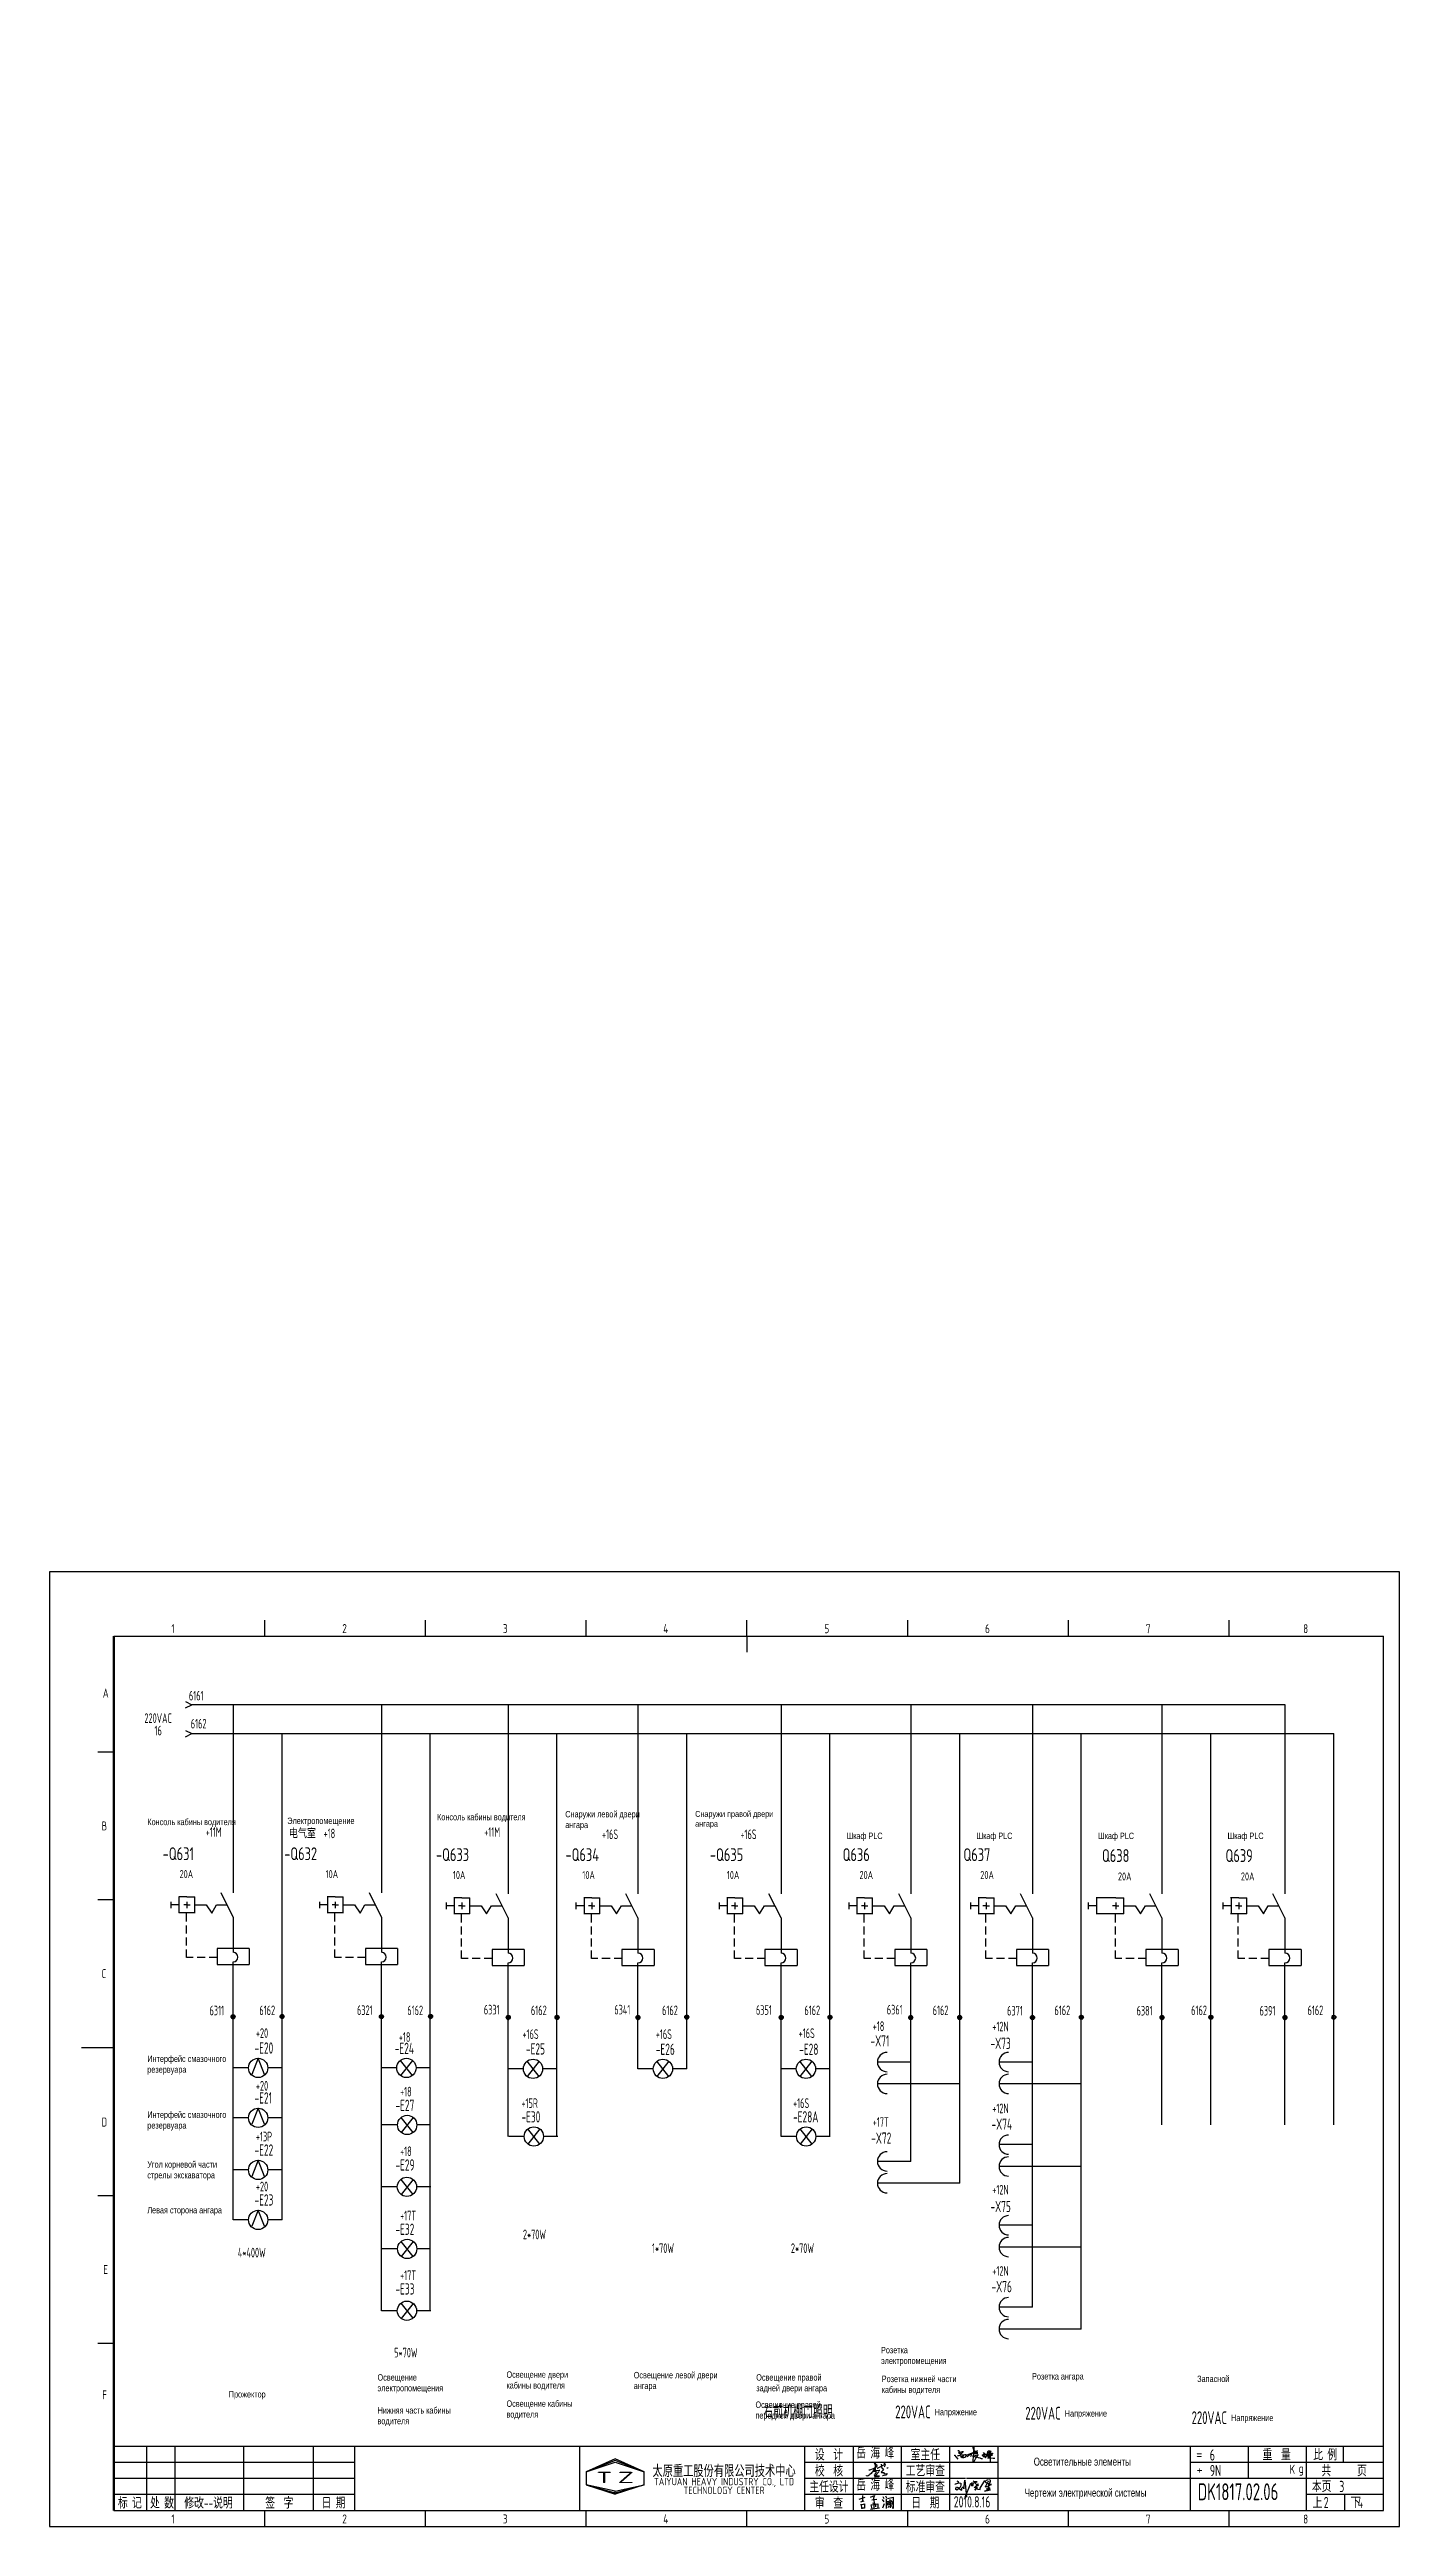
# Model space of a CAD drawing. Header units: millimetres. Extents: x -1988 to 7027, y -1849 to 2867.
# Drawn here: x 1235 to 1655, y 395 to 1166 of the extents above; entities that cross this region are included whole.
import ezdxf
from ezdxf.enums import TextEntityAlignment as Align

# ---------------------------------------------------------------- set-up
doc = ezdxf.new("R2010")
doc.units = ezdxf.units.MM
doc.header["$LTSCALE"] = 10
doc.linetypes.add('DASHED2', pattern=[0.375, 0.25, -0.125])
doc.linetypes.add('HIDDEN', pattern=[0.375, 0.25, -0.125])
for name, color, linetype in [('01', 7, 'Continuous'), ('11', 3, 'Continuous'), ('CONTINUOUS', 7, 'Continuous'), ('DASHED', 7, 'HIDDEN')]:
    doc.layers.add(name, color=color, linetype=linetype)
doc.styles.add('ROMAN', font='ROMANC.shx', dxfattribs={"width": 0.7, "height": 0.7})
doc.styles.add('ROMANS', font='romans', dxfattribs={"width": 0.67, "bigfont": 'hzlib'})
doc.styles.get("Standard").update_dxf_attribs({"font": 'isocp', "width": 0.707, "bigfont": 'intecad.shx'})

msp = doc.modelspace()

# ---------------------------------------------------------------- texts
for s, height, width, p in [('20A', 2.5, 0.67, (1275.77, 597.11)), ('10A', 2.5, 0.67, (1321.21, 597.11)), ('10A', 2.5, 0.67, (1360.81, 596.83)), ('10A', 2.5, 0.67, (1401.09, 596.83)), ('10A', 2.5, 0.67, (1446.04, 596.83)), ('20A', 2.5, 0.67, (1487.31, 596.83)), ('20A', 2.5, 0.67, (1524.9, 596.83)), ('20A', 2.5, 0.67, (1567.72, 596.38)), ('20A', 2.5, 0.67, (1605.97, 596.38)), ('-X71', 3.5, 0.67, (1490.74, 544.72)), ('-X73', 3.5, 0.67, (1528.06, 543.96)), ('-E20', 3.5, 0.67, (1299.09, 542.51)), ('-E26', 3.5, 0.67, (1423.94, 542.12)), ('-E28', 3.5, 0.67, (1468.56, 542.12)), ('-E21', 3.5, 0.67, (1299.09, 526.98)), ('-E27', 3.5, 0.67, (1342.94, 524.67)), ('-E30', 3.5, 0.67, (1382.14, 521.09)), ('-E28A', 3.5, 0.67, (1466.65, 521.09)), ('-X72', 3.5, 0.67, (1490.96, 514.48)), ('-X74', 3.5, 0.67, (1528.39, 518.82)), ('-E22', 3.5, 0.67, (1299.09, 510.78)), ('-E23', 3.5, 0.67, (1299.09, 495.24)), ('-X75', 3.5, 0.67, (1528.06, 493.2)), ('-E32', 3.5, 0.67, (1342.94, 486.11)), ('-E33', 3.5, 0.67, (1342.94, 467.55)), ('-X76', 3.5, 0.67, (1528.39, 468.26)), ('右前机棚门照明', 4, 0.67, (1457.42, 429.18)), ('220VAC ', 4, 0.67, (1498.43, 429.05)), ('220VAC ', 4, 0.67, (1538.89, 428.63)), ('220VAC ', 4, 0.67, (1590.65, 427.24)), ('6', 3.5, 0.707, (1596.3, 415.9)), ('9N', 3.5, 0.707, (1596.3, 411.07)), ('3', 3.5, 0.707, (1636.58, 406.1)), ('2', 3.5, 0.707, (1631.76, 401.12)), ('4', 3.5, 0.707, (1642.32, 401.12))]:
    msp.add_text(s, height=height, dxfattribs=dict(width=width)).set_placement(p)
at = {"color": 3, "width": 0.67}
for s, p in [('-E24', (1342.72, 542.41)), ('-E25', (1383.53, 542.23)), ('-E29', (1342.94, 506.12))]:
    msp.add_text(s, height=3.5, dxfattribs=at).set_placement(p)
at = {"insert": (1602.81, 1165.99), "char_height": 3, "attachment_point": 1}
msp.add_mtext('\\f华文行楷|b0|i0|c134|p2;', dxfattribs=at)
at = {"color": 3, "linetype": 'DASHED2', "attachment_point": 1}
for s, insert, char_height, width in [('{\\fArial|b0|i0|c204|p34;\\C256;Консоль кабины водителя}', (1355.91, 617.11), 2, 23.6825), ('{\\fArial|b0|i0|c204|p34;\\C256;Снаружи левой двери ангара}', (1395.77, 618.01), 2, 23.6825), ('{\\fArial|b0|i0|c204|p34;\\H0.9167x;\\C256;Снаружи правой двери ангара}', (1436.18, 618.01), 2, 23.6825), ('{\\fArial|b0|i0|c204|p34;\\C256;Консоль кабины водителя}', (1265.74, 615.59), 2, 23.6825), ('{\\fArial|b0|i0|c204|p34;\\C256;Электропомещение}', (1309.28, 615.94), 2, 23.6825), ('{\\fArial|b0|i0|c204|p34;\\C256;Шкаф PLC}', (1483.3, 611.26), 2, 23.6825), ('{\\fArial|b0|i0|c204|p34;\\C256;Шкаф PLC}', (1523.7, 611.26), 2, 23.6825), ('{\\fArial|b0|i0|c204|p34;\\C256;Шкаф PLC}', (1561.54, 611.26), 2, 23.6825), ('{\\fArial|b0|i0|c204|p34;\\C256;Шкаф PLC}', (1601.83, 611.26), 2, 23.6825), ('{\\fArial|b0|i0|c204|p34;\\C256;Интерфейс смазочного резервуара}', (1265.74, 541.9), 2, 23.6825), ('{\\fArial|b0|i0|c204|p34;\\C256;Интерфейс смазочного резервуара}', (1265.74, 524.52), 2, 23.6825), ('{\\fArial|b0|i0|c204|p34;\\C256;Угол корневой части стрелы экскаватора}', (1265.74, 509.04), 2, 23.6825), ('{\\fArial|b0|i0|c204|p34;\\C256;Левая сторона ангара}', (1265.74, 494.82), 2, 23.6825), ('{\\fArial|b0|i0|c204|p34;\\C256;Розетка электропомещения}', (1494.01, 451.29), 2, 23.6825), ('{\\fArial|b0|i0|c204|p34;\\C256;Освещение электропомещения}', (1337.36, 442.79), 2, 23.6825), ('{\\fArial|b0|i0|c204|p34;\\C256;Освещение двери кабины водителя}', (1377.49, 443.66), 2, 23.6825), ('{\\fArial|b0|i0|c204|p34;\\C256;Освещение левой двери ангара}', (1417.07, 443.49), 2, 23.6825), ('{\\fArial|b0|i0|c204|p34;\\C256;Освещение правой задней двери ангара}', (1455.19, 442.79), 2, 23.6825), ('{\\fArial|b0|i0|c204|p34;\\C256;Розетка нижней части кабины водителя}', (1494.24, 442.31), 2, 23.6825), ('{\\fArial|b0|i0|c204|p34;\\C256;Розетка ангара}', (1541, 443.12), 2, 23.6825), ('{\\fArial|b0|i0|c204|p34;\\C256;Запасной}', (1592.38, 442.33), 2, 23.6825), ('{\\fArial|b0|i0|c204|p34;\\C256;Прожектор}', (1291.09, 437.54), 2, 23.6825), ('{\\fArial|b0|i0|c204|p34;\\C256;Нижняя часть кабины водителя}', (1337.36, 432.55), 2, 23.6825), ('{\\fArial|b0|i0|c204|p34;\\C256;Освещение кабины водителя}', (1377.49, 434.63), 2, 23.6825), ('{\\fArial|b0|i0|c204|p34;\\C256;Освещение правой передней двери ангара}', (1454.95, 434.29), 2, 23.6825), ('{\\fArial|b0|i0|c204|p34;\\C256;Напряжение }', (1510.72, 432), 2, 23.6825), ('{\\fArial|b0|i0|c204|p34;\\C256;Напряжение }', (1551.19, 431.58), 2, 23.6825), ('{\\fArial|b0|i0|c204|p34;\\C256;Напряжение }', (1602.95, 430.19), 2, 23.6825), ('{\\fArial|b0|i0|c204|p34;\\C256;Осветительные элементы}', (1541.53, 416.82), 2.5, 37.6549), ('{\\fArial|b0|i0|c204|p34;\\C256;Чертежи электрической системы }', (1538.69, 407.16), 2.5, 46.7557)]:
    msp.add_mtext(s, dxfattribs=dict(at, insert=insert, char_height=char_height, width=width))
at = {"char_height": 3.5, "attachment_point": 1}
for s, insert, width in [('岳 海 峰', (1486.34, 420.04), 12.9495), ('岳 海 峰', (1486.34, 410.04), 12.9495), ('2010.8.16', (1516.64, 404.81), 12.1142)]:
    msp.add_mtext(s, dxfattribs=dict(at, insert=insert, width=width))
at = {"layer": '01', "linetype": 'HIDDEN', "width": 0.67}
for s, p in [('6161', (1278.68, 652.38)), ('220VAC', (1264.84, 645.38)), ('16', (1267.97, 641.51)), ('6162', (1279.25, 643.66)), ('+11M', (1283.91, 609.95)), ('电气室  +18', (1309.77, 609.52)), ('+11M', (1370.56, 609.95)), ('+16S', (1407.2, 609.25)), ('+16S', (1450.27, 609.25)), ('6311', (1285.09, 554.43)), ('6162', (1300.6, 554.48)), ('6321', (1330.98, 554.53)), ('6162', (1346.63, 554.48)), ('6331', (1370.43, 554.68)), ('6162', (1385.09, 554.48)), ('6341', (1411.03, 554.68)), ('6162', (1425.89, 554.48)), ('6351', (1455.1, 554.57)), ('6162', (1470.17, 554.48)), ('6361', (1495.81, 554.68)), ('6162', (1510.09, 554.48)), ('6371', (1533.23, 554.36)), ('6162', (1547.97, 554.48)), ('6381', (1573.52, 554.36)), ('6162', (1590.51, 554.48)), ('6391', (1611.77, 554.36)), ('6162', (1626.71, 554.48)), ('+20', (1299.52, 547.4)), ('+16S', (1423.94, 547.07)), ('+16S', (1468.38, 547.37)), ('+18', (1491.43, 549.55)), ('+12N', (1528.64, 549.44)), ('+20', (1299.52, 530.99)), ('+18', (1344.38, 529.19)), ('+15R', (1382.14, 525.6)), ('+16S', (1466.65, 525.6)), ('+12N', (1528.64, 523.97)), ('+13P', (1299.52, 515.22)), ('+17T', (1491.43, 519.73)), ('+20', (1299.52, 499.67)), ('+12N', (1528.64, 498.68)), ('+17T', (1344.38, 490.62)), ('2*70W', (1382.6, 484.76)), ('4*400W', (1293.9, 479.11)), ('1*70W', (1422.76, 480.48)), ('2*70W', (1465.98, 480.48)), ('+17T', (1344.38, 472.07)), ('+12N', (1528.64, 473.4)), ('5*70W', (1342.55, 447.98))]:
    msp.add_text(s, height=3, dxfattribs=at).set_placement(p)
at = {"layer": '01', "color": 3, "linetype": 'HIDDEN', "width": 0.67}
for s, p in [('+18', (1343.99, 546.17)), ('+16S', (1382.47, 547.07)), ('+18', (1344.38, 510.63))]:
    msp.add_text(s, height=3, dxfattribs=at).set_placement(p)
at = {"layer": '11', "width": 0.707}
msp.add_text('DK1817.02.06', height=5.25, dxfattribs=at).set_placement((1592.59, 403.58))
at = {"layer": 'CONTINUOUS', "linetype": 'Continuous', "style": 'ROMAN'}
for s, height, width, p in [('1', 2.8, 0.7, (1273.24, 673.35)), ('2', 2.8, 0.7, (1326.4, 673.35)), ('3', 2.8, 0.7, (1376.38, 673.35)), ('4', 2.8, 0.7, (1426.27, 673.35)), ('5', 2.8, 0.7, (1476.41, 673.31)), ('6', 2.8, 0.7, (1526.39, 673.31)), ('7', 2.8, 0.7, (1576.42, 673.31)), ('8', 2.8, 0.7, (1625.37, 673.31)), ('A', 2.8, 0.7, (1251.88, 653.26)), ('B', 2.8, 0.7, (1251.49, 611.94)), ('C', 2.8, 0.7, (1251.49, 566)), ('D', 2.8, 0.7, (1251.49, 519.83)), ('E', 2.8, 0.7, (1252.05, 473.94)), ('F', 2.8, 0.7, (1251.69, 434.94)), ('T', 3.5, 1.8, (1405.31, 408.91)), ('Z', 3.5, 1.8, (1412.01, 408.91)), ('K', 2.8, 0.7, (1621.15, 411.8)), ('g', 2.8, 0.7, (1623.98, 412.07)), ('1', 2.8, 0.7, (1273.24, 396.35)), ('2', 2.8, 0.7, (1326.4, 396.35)), ('3', 2.8, 0.7, (1376.38, 396.35)), ('4', 2.8, 0.7, (1426.27, 396.35)), ('5', 2.8, 0.7, (1476.41, 396.31)), ('6', 2.8, 0.7, (1526.39, 396.31)), ('7', 2.8, 0.7, (1576.42, 396.31)), ('8', 2.8, 0.7, (1625.37, 396.31))]:
    msp.add_text(s, height=height, dxfattribs=dict(at, width=width)).set_placement(p)
at = {"layer": 'CONTINUOUS', "style": 'ROMANS', "width": 0.67}
for s, p in [('-Q631', (1270.52, 602.7)), ('-Q632', (1308.32, 602.7)), ('-Q633', (1355.55, 602.41)), ('-Q634', (1395.84, 602.41)), ('-Q635', (1440.78, 602.41)), ('Q636', (1482.06, 602.41)), ('Q637', (1519.65, 602.41)), ('Q638', (1562.75, 602.12)), ('Q639', (1601.19, 602.12))]:
    msp.add_text(s, height=4, dxfattribs=at).set_placement(p)
at = {"layer": 'CONTINUOUS', "width": 0.67}
for s, p in [('设  计', (1477.81, 417.91)), ('室主任', (1507.81, 417.91)), ('重  量', (1617.11, 417.91)), ('比 例', (1632.21, 417.91)), ('主任设计', (1477.81, 407.91)), ('校  核', (1477.81, 412.91)), ('标准审查', (1507.81, 407.91)), ('工艺审查', (1507.81, 412.91)), ('本页', (1631.11, 408.02)), ('共      页', (1638.11, 412.91)), ('标 记', (1260.31, 402.91)), ('处 数', (1270.31, 402.91)), ('修改--说明', (1284.78, 402.91)), ('签  字', (1306.81, 402.91)), ('日 期', (1323.69, 402.91)), ('审  查', (1477.81, 402.91)), ('日  期', (1507.81, 402.91)), ('上', (1629.81, 402.93)), ('下', (1641.64, 402.93))]:
    msp.add_text(s, height=3.5, dxfattribs=at).set_placement(p, align=Align.MIDDLE)
at = {"layer": 'CONTINUOUS', "linetype": 'Continuous', "style": 'ROMAN'}
for s, p in [('=', (1592.05, 416.46)), ('+', (1592.15, 411.72))]:
    msp.add_text(s, height=2.8, dxfattribs=at).set_placement(p)
at = {"layer": 'CONTINUOUS', "insert": (1445.18, 409.97), "char_height": 3.3, "width": 50, "attachment_point": 5, "line_spacing_factor": 0.7125}
msp.add_mtext('{\\f宋体|b0|i0|c134|p2;太原重工股份有限公司技术中心\\P\\Fromans.shx;\\H0.6969x;TAIYUAN HEAVY INDUSTRY CO., LTD\\PTECHNOLOGY CENTER}', dxfattribs=at)

# ---------------------------------------------------------------- blocks, each defined once
blk = doc.blocks.new('A$C5BE500A0')
for p, q in [((0, 24.1), (1.5, 23.9)), ((1.5, 23.9), (12.6, 10.8)), ((11.6, 21), (13.8, 22.8)), ((13.8, 22.8), (17.9, 23.5)), ((15.3, 41.2), (22.2, 26.1)), ((15.3, 40.1), (15.3, 41.2)), ((15.4, 37.7), (15.3, 40.1)), ((15.4, 32.4), (21, 34.6)), ((15.5, 31.8), (15.4, 32.4)), ((19.1, 30.1), (15.5, 31.8)), ((17.9, 23.5), (26, 24.9)), ((22.2, 26.1), (19.1, 30.1)), ((21, 34.6), (24.5, 35.1)), ((22.6, 18.1), (23.6, 19.3)), ((23.7, 17.3), (22.6, 18.1)), ((23.3, 27.9), (23.1, 27.8)), ((25.3, 29.5), (23.3, 27.9)), ((23.6, 19.3), (25.8, 19.9)), ((24.5, 35.1), (28.2, 35.6)), ((26.1, 16.2), (24.9, 15)), ((26.8, 30.7), (25.3, 29.5)), ((25.8, 19.9), (29.2, 20.8)), ((26, 24.9), (36.8, 26.1)), ((28.4, 20), (26.1, 16.2)), ((29.4, 34), (26.8, 30.7)), ((28.2, 35.6), (30.2, 36.8)), ((29.4, 15.2), (28.2, 15.7)), ((29.5, 22.1), (28.4, 20)), ((29.2, 20.8), (33, 21.4)), ((30.2, 38), (29.4, 34)), ((32.4, 15.1), (29.4, 15.2)), ((30.2, 22.7), (29.5, 22.1)), ((30.2, 36.8), (30.2, 38)), ((31.6, 22.6), (30.2, 22.7)), ((32.8, 22.1), (31.6, 22.6)), ((35, 16.2), (32.4, 15.1)), ((33, 21.4), (32.8, 22.1)), ((37.6, 17.7), (35, 16.2)), ((36.8, 26.1), (40.9, 26)), ((39.7, 20.3), (37.6, 17.7)), ((40.8, 21.6), (39.7, 20.3)), ((40.2, 22.8), (44.3, 25.4)), ((41.7, 24.4), (40.8, 21.6)), ((40.9, 26), (41.7, 24.4)), ((44.3, 25.4), (50.6, 27.7)), ((44.7, 18.7), (49.1, 22.6)), ((49.1, 22.6), (54.4, 27.2)), ((50.6, 27.7), (56.2, 29.3)), ((54.4, 27.2), (59.1, 30.4)), ((56.8, 20.6), (55.9, 19.6)), ((56.2, 29.3), (60.8, 29.6)), ((56.7, 31.7), (57.4, 29.6)), ((57.6, 25), (56.8, 20.6)), ((57.4, 29.6), (57.6, 25)), ((59.1, 30.4), (64.7, 33.7)), ((60.8, 29.6), (62.2, 29.2)), ((66.6, 21), (62.5, 20.6)), ((62.5, 20.6), (75.7, 18.4)), ((64.5, 17.9), (63.3, 8.5)), ((63.3, 8.5), (63.5, 0.1)), ((63.5, 0.1), (64.3, 0)), ((64.3, 0), (67.5, 2.5)), ((64.4, 48.9), (64.5, 51.6)), ((65.3, 44.3), (64.4, 48.9)), ((64.5, 51.6), (65.9, 52.2)), ((67.1, 48.5), (64.5, 17.9)), ((64.7, 33.7), (72, 37.3)), ((67.5, 39.5), (65.3, 44.3)), ((65.9, 52.2), (66.5, 51.5)), ((66.5, 51.5), (67.1, 48.5)), ((69.8, 21.4), (66.6, 21)), ((70.3, 36.3), (67.5, 39.5)), ((67.5, 2.5), (73.8, 13.7)), ((68.3, 28.6), (72.6, 29.4)), ((69.3, 29), (68.3, 28.6)), ((72, 30.5), (69.3, 29)), ((69.9, 34.1), (69.7, 33.3)), ((69.7, 33.3), (71.9, 33.6)), ((76.7, 24.1), (69.8, 21.4)), ((74.6, 36.5), (69.9, 34.1)), ((73.8, 32.8), (70.3, 36.3)), ((71.9, 33.6), (75.3, 34.2)), ((72, 37.3), (77.8, 39)), ((74.8, 31.8), (72, 30.5)), ((72.6, 29.4), (78.2, 30.4)), ((77.7, 30.8), (73.8, 32.8)), ((73.8, 13.7), (77.7, 20)), ((79.7, 39.2), (74.6, 36.5)), ((76.7, 32.6), (74.8, 31.8)), ((75.3, 34.2), (77, 34.5)), ((75.7, 18.4), (81.9, 16.6)), ((77.7, 33.5), (76.7, 32.6)), ((79.9, 25.4), (76.7, 24.1)), ((77, 34.5), (78, 34.1)), ((78, 34.1), (77.7, 33.5)), ((80.1, 30.5), (77.7, 30.8)), ((77.7, 20), (81.2, 25.6)), ((77.8, 39), (79.7, 39.2)), ((78.2, 30.4), (80.1, 30.5)), ((82.1, 26.9), (79.9, 25.4)), ((81.2, 25.6), (82.1, 26.9)), ((81.9, 16.6), (87.3, 14.8)), ((87.3, 14.8), (91.3, 12.9)), ((91.3, 12.9), (94.8, 12.6)), ((94.5, 25.2), (94.9, 23.9)), ((94.8, 12.6), (95.8, 12.8)), ((94.9, 23.9), (95.3, 23)), ((95.3, 23), (95.8, 22.8)), ((95.8, 22.8), (97, 23.3)), ((97, 23.3), (97.8, 25.3)), ((98.5, 23.8), (97.4, 25.9)), ((97.8, 25.3), (100.8, 27)), ((101.1, 23.3), (98.5, 23.8)), ((99, 31.4), (100.1, 32)), ((100.7, 21.1), (99.2, 17.4)), ((99.2, 17.4), (101.9, 20.9)), ((100.1, 32), (101.1, 31.6)), ((102.1, 27.7), (100.7, 21.1)), ((100.8, 27), (103.5, 26.5)), ((101.1, 31.6), (102.1, 30.6)), ((103.3, 23.7), (101.1, 23.3)), ((101.9, 20.9), (103.1, 21.8)), ((102.1, 30.6), (102.1, 27.7)), ((103.1, 21.8), (103.7, 20.1)), ((104.7, 23.9), (103.3, 23.7)), ((103.5, 26.5), (104.5, 25.2)), ((103.7, 20.1), (103.9, 18.5)), ((103.9, 18.5), (105, 16.1)), ((104.2, 28.7), (108.3, 26.3)), ((104.5, 25.2), (104.7, 23.9)), ((105, 16.1), (106.4, 15.7)), ((106.4, 15.7), (107.7, 17.3)), ((107.7, 17.3), (110.9, 22.6)), ((108.3, 26.3), (115.7, 20.2)), ((110.9, 22.6), (113.3, 30.9)), ((111.7, 21.6), (125.7, 23.5)), ((115.4, 22.1), (111.7, 21.6)), ((112.9, 30.9), (112.3, 30.9)), ((117.4, 32.7), (112.9, 30.9)), ((112.9, 26.9), (127.4, 26.5)), ((124.7, 26.6), (112.9, 26.9)), ((113.3, 30.9), (114.4, 35)), ((113.4, 15.2), (124.8, 14.7)), ((114.4, 35), (115.4, 38.4)), ((115.4, 38.4), (118.1, 38.8)), ((122.5, 23.3), (115.4, 22.1)), ((115.7, 20.2), (118.5, 18.9)), ((116.7, 30.8), (120.9, 31.8)), ((122.1, 34.8), (117.4, 32.7)), ((118.1, 38.8), (123.3, 38.3)), ((118.5, 18.9), (120.8, 19.6)), ((120.8, 19.6), (121.1, 20.7)), ((120.9, 31.8), (124.1, 32)), ((121.7, 31.5), (122.2, 1.9)), ((123, 28.1), (121.7, 31.5)), ((124.7, 36.8), (122.1, 34.8)), ((126.4, 24.6), (122.5, 23.3)), ((128.2, 25.5), (123, 28.1)), ((123.3, 38.3), (124.7, 36.8)), ((124.1, 32), (129.1, 31.3)), ((128.1, 26.7), (124.7, 26.6)), ((124.8, 14.7), (132, 14.1)), ((125.7, 23.5), (130.1, 23.8)), ((127.4, 26.5), (126.4, 24.6)), ((130.2, 28.3), (128.1, 26.7)), ((130.5, 24.3), (128.2, 25.5)), ((129.1, 31.3), (130.7, 30.3)), ((130.1, 23.8), (130.5, 24.3)), ((130.7, 30.3), (130.2, 28.3)), ((132, 14.1), (137.3, 13.6))]:
    blk.add_line(p, q)
blk = doc.blocks.new('lf')
for points in [[(421.5, 320.1), (421.3, 317.6), (420, 315.1), (418.6, 312.6), (416.7, 310.5), (414.9, 308.5), (411.9, 305.6), (410.1, 304.1), (408, 302.6), (406.1, 302), (403.6, 302.6), (403.6, 303.5), (403.9, 303.5)], [(409.4, 317.6), (411.9, 317.6), (420.7, 320.5), (429.4, 326.1), (429, 328.4), (426.7, 330.1), (424.2, 331.3), (423.4, 332.6), (424.4, 333.4), (425, 330.7), (425, 327.4), (425, 324.7), (424.8, 321.8), (424.8, 320.3), (424.8, 318.7), (425, 314.7), (425, 313), (424.8, 313)], [(421.3, 316.2), (424.8, 315.9), (427.1, 316), (429.8, 316), (434.8, 316.8), (436, 316.8)], [(421.9, 314.1), (423.8, 314.1), (425.4, 313.7), (426, 313), (426.9, 312), (427.1, 312), (426.5, 310.5), (426.1, 309.5), (424.2, 306.6), (423.1, 305.4), (422.1, 304.5), (423.2, 303.3), (427.3, 303.1), (429.8, 303.1), (432.3, 302.9), (435.4, 302.7), (433.1, 299.9), (424.6, 299.5), (424, 300.4), (425.6, 303.3), (434.3, 313.5)], [(432.1, 320.3), (430.6, 321.6), (450.9, 331.7), (450.9, 332.2)], [(439.5, 330.9), (440, 324.5), (442, 320.7)], [(441.8, 320.7), (443.7, 320.1), (444.9, 317.6), (443.1, 315.5), (439.7, 311.8), (439.8, 310.6), (445.4, 311.2), (447, 310.3), (445.6, 307.4), (453.6, 308), (450.3, 304.7), (447, 303.3), (443.7, 303.1), (442.9, 303.7)], [(446.2, 333.8), (448.1, 330.5), (448.1, 326.7), (446.6, 323.8)], [(453.4, 322.4), (454.9, 322.2), (455.7, 321.8), (456.1, 321.6), (456.3, 321.4)]]:
    blk.add_lwpolyline(points)

# ---------------------------------------------------------------- hatches: boundary and pattern name
h = msp.add_hatch()
h.set_pattern_fill('ANGLE', scale=0.1, style=0)
h.set_pattern_definition([(0, (462.5167, 326.7201), (0, 0.6985), [0.508, -0.1905]), (90, (462.5167, 326.7201), (-0.6985, 4e-17), [0.508, -0.1905])])
h.paths.add_polyline_path([(1291.8, 553.99, 1), (1293.04, 553.99, 1)])
h = msp.add_hatch()
h.set_pattern_fill('ANGLE', scale=0.01, style=0)
h.set_pattern_definition([(0, (461.489894, 340.19533), (0, 0.06985), [0.0508, -0.01905]), (90, (461.489894, 340.19533), (-0.06985, 4e-18), [0.0508, -0.01905])])
h.paths.add_polyline_path([(1291.8, 553.99, 1), (1293.04, 553.99, 1)])
h = msp.add_hatch()
h.set_pattern_fill('ANGLE', scale=0.1, style=0)
h.set_pattern_definition([(0, (477.7827, 326.79865), (0, 0.6985), [0.508, -0.1905]), (90, (477.7827, 326.79865), (-0.6985, 4e-17), [0.508, -0.1905])])
h.paths.add_polyline_path([(1307.06, 554.07, 1), (1308.3, 554.07, 1)])
h = msp.add_hatch()
h.set_pattern_fill('ANGLE', scale=0.01, style=0)
h.set_pattern_definition([(0, (476.755835, 340.273884), (0, 0.06985), [0.0508, -0.01905]), (90, (476.755835, 340.273884), (-0.06985, 4e-18), [0.0508, -0.01905])])
h.paths.add_polyline_path([(1307.06, 554.07, 1), (1308.3, 554.07, 1)])
h = msp.add_hatch()
h.set_pattern_fill('ANGLE', scale=0.1, style=0)
h.set_pattern_definition([(0, (508.6842, 326.768), (0, 0.6985), [0.508, -0.1905]), (90, (508.6842, 326.768), (-0.6985, 4e-17), [0.508, -0.1905])])
h.paths.add_polyline_path([(1337.96, 554.04, 1), (1339.21, 554.04, 1)])
h = msp.add_hatch()
h.set_pattern_fill('ANGLE', scale=0.01, style=0)
h.set_pattern_definition([(0, (507.65736, 340.24322), (0, 0.06985), [0.0508, -0.01905]), (90, (507.65736, 340.24322), (-0.06985, 4e-18), [0.0508, -0.01905])])
h.paths.add_polyline_path([(1337.96, 554.04, 1), (1339.21, 554.04, 1)])
h = msp.add_hatch()
h.set_pattern_fill('ANGLE', scale=0.1, style=0)
h.set_pattern_definition([(0, (523.95765, 326.8293), (0, 0.6985), [0.508, -0.1905]), (90, (523.95765, 326.8293), (-0.6985, 4e-17), [0.508, -0.1905])])
h.paths.add_polyline_path([(1353.24, 554.1, 1), (1354.48, 554.1, 1)])
h = msp.add_hatch()
h.set_pattern_fill('ANGLE', scale=0.01, style=0)
h.set_pattern_definition([(0, (522.930815, 340.30455), (0, 0.06985), [0.0508, -0.01905]), (90, (522.930815, 340.30455), (-0.06985, 4e-18), [0.0508, -0.01905])])
h.paths.add_polyline_path([(1353.24, 554.1, 1), (1354.48, 554.1, 1)])
h = msp.add_hatch()
h.set_pattern_fill('ANGLE', scale=0.1, style=0)
h.set_pattern_definition([(0, (548.1516, 326.51536), (0, 0.6985), [0.508, -0.1905]), (90, (548.1516, 326.51536), (-0.6985, 4e-17), [0.508, -0.1905])])
h.paths.add_polyline_path([(1377.43, 553.78, 1), (1378.67, 553.78, 1)])
h = msp.add_hatch()
h.set_pattern_fill('ANGLE', scale=0.01, style=0)
h.set_pattern_definition([(0, (547.12475, 339.99059), (0, 0.06985), [0.0508, -0.01905]), (90, (547.12475, 339.99059), (-0.06985, 4e-18), [0.0508, -0.01905])])
h.paths.add_polyline_path([(1377.43, 553.78, 1), (1378.67, 553.78, 1)])
h = msp.add_hatch()
h.set_pattern_fill('ANGLE', scale=0.1, style=0)
h.set_pattern_definition([(0, (563.3102, 326.546), (0, 0.6985), [0.508, -0.1905]), (90, (563.3102, 326.546), (-0.6985, 4e-17), [0.508, -0.1905])])
h.paths.add_polyline_path([(1392.59, 553.81, 1), (1393.83, 553.81, 1)])
h = msp.add_hatch()
h.set_pattern_fill('ANGLE', scale=0.01, style=0)
h.set_pattern_definition([(0, (562.283364, 340.021255), (0, 0.06985), [0.0508, -0.01905]), (90, (562.283364, 340.021255), (-0.06985, 4e-18), [0.0508, -0.01905])])
h.paths.add_polyline_path([(1392.59, 553.81, 1), (1393.83, 553.81, 1)])
h = msp.add_hatch()
h.set_pattern_fill('ANGLE', scale=0.1, style=0)
h.set_pattern_definition([(0, (588.4976, 326.4847), (0, 0.6985), [0.508, -0.1905]), (90, (588.4976, 326.4847), (-0.6985, 4e-17), [0.508, -0.1905])])
h.paths.add_polyline_path([(1417.78, 553.75, 1), (1419.02, 553.75, 1)])
h = msp.add_hatch()
h.set_pattern_fill('ANGLE', scale=0.01, style=0)
h.set_pattern_definition([(0, (587.470745, 339.95993), (0, 0.06985), [0.0508, -0.01905]), (90, (587.470745, 339.95993), (-0.06985, 4e-18), [0.0508, -0.01905])])
h.paths.add_polyline_path([(1417.78, 553.75, 1), (1419.02, 553.75, 1)])
h = msp.add_hatch()
h.set_pattern_fill('ANGLE', scale=0.1, style=0)
h.set_pattern_definition([(0, (603.6869, 326.60735), (0, 0.6985), [0.508, -0.1905]), (90, (603.6869, 326.60735), (-0.6985, 4e-17), [0.508, -0.1905])])
h.paths.add_polyline_path([(1432.97, 553.88, 1), (1434.21, 553.88, 1)])
h = msp.add_hatch()
h.set_pattern_fill('ANGLE', scale=0.01, style=0)
h.set_pattern_definition([(0, (602.660044, 340.08258), (0, 0.06985), [0.0508, -0.01905]), (90, (602.660044, 340.08258), (-0.06985, 4e-18), [0.0508, -0.01905])])
h.paths.add_polyline_path([(1432.97, 553.88, 1), (1434.21, 553.88, 1)])
h = msp.add_hatch()
h.set_pattern_fill('ANGLE', scale=0.1, style=0)
h.set_pattern_definition([(0, (633.0463, 326.51536), (0, 0.6985), [0.508, -0.1905]), (90, (633.0463, 326.51536), (-0.6985, 4e-17), [0.508, -0.1905])])
h.paths.add_polyline_path([(1462.33, 553.78, 1), (1463.57, 553.78, 1)])
h = msp.add_hatch()
h.set_pattern_fill('ANGLE', scale=0.01, style=0)
h.set_pattern_definition([(0, (632.01946, 339.99059), (0, 0.06985), [0.0508, -0.01905]), (90, (632.01946, 339.99059), (-0.06985, 4e-18), [0.0508, -0.01905])])
h.paths.add_polyline_path([(1462.33, 553.78, 1), (1463.57, 553.78, 1)])
h = msp.add_hatch()
h.set_pattern_fill('ANGLE', scale=0.1, style=0)
h.set_pattern_definition([(0, (648.2356, 326.5767), (0, 0.6985), [0.508, -0.1905]), (90, (648.2356, 326.5767), (-0.6985, 4e-17), [0.508, -0.1905])])
h.paths.add_polyline_path([(1477.51, 553.85, 1), (1478.76, 553.85, 1)])
h = msp.add_hatch()
h.set_pattern_fill('ANGLE', scale=0.01, style=0)
h.set_pattern_definition([(0, (647.208756, 340.05192), (0, 0.06985), [0.0508, -0.01905]), (90, (647.208756, 340.05192), (-0.06985, 4e-18), [0.0508, -0.01905])])
h.paths.add_polyline_path([(1477.51, 553.85, 1), (1478.76, 553.85, 1)])
h = msp.add_hatch()
h.set_pattern_fill('ANGLE', scale=0.1, style=0)
h.set_pattern_definition([(0, (673.3846, 326.4847), (0, 0.6985), [0.508, -0.1905]), (90, (673.3846, 326.4847), (-0.6985, 4e-17), [0.508, -0.1905])])
h.paths.add_polyline_path([(1502.66, 553.75, 1), (1503.91, 553.75, 1)])
h = msp.add_hatch()
h.set_pattern_fill('ANGLE', scale=0.01, style=0)
h.set_pattern_definition([(0, (672.35775, 339.95993), (0, 0.06985), [0.0508, -0.01905]), (90, (672.35775, 339.95993), (-0.06985, 4e-18), [0.0508, -0.01905])])
h.paths.add_polyline_path([(1502.66, 553.75, 1), (1503.91, 553.75, 1)])
h = msp.add_hatch()
h.set_pattern_fill('ANGLE', scale=0.1, style=0)
h.set_pattern_definition([(0, (688.58844, 326.4847), (0, 0.6985), [0.508, -0.1905]), (90, (688.58844, 326.4847), (-0.6985, 4e-17), [0.508, -0.1905])])
h.paths.add_polyline_path([(1517.87, 553.75, 1), (1519.11, 553.75, 1)])
h = msp.add_hatch()
h.set_pattern_fill('ANGLE', scale=0.01, style=0)
h.set_pattern_definition([(0, (687.56161, 339.95993), (0, 0.06985), [0.0508, -0.01905]), (90, (687.56161, 339.95993), (-0.06985, 4e-18), [0.0508, -0.01905])])
h.paths.add_polyline_path([(1517.87, 553.75, 1), (1519.11, 553.75, 1)])
h = msp.add_hatch()
h.set_pattern_fill('ANGLE', scale=0.1, style=0)
h.set_pattern_definition([(0, (711.2407, 326.4847), (0, 0.6985), [0.508, -0.1905]), (90, (711.2407, 326.4847), (-0.6985, 4e-17), [0.508, -0.1905])])
h.paths.add_polyline_path([(1540.52, 553.75, 1), (1541.76, 553.75, 1)])
h = msp.add_hatch()
h.set_pattern_fill('ANGLE', scale=0.01, style=0)
h.set_pattern_definition([(0, (710.21386, 339.95993), (0, 0.06985), [0.0508, -0.01905]), (90, (710.21386, 339.95993), (-0.06985, 4e-18), [0.0508, -0.01905])])
h.paths.add_polyline_path([(1540.52, 553.75, 1), (1541.76, 553.75, 1)])
h = msp.add_hatch()
h.set_pattern_fill('ANGLE', scale=0.1, style=0)
h.set_pattern_definition([(0, (726.4607, 326.5767), (0, 0.6985), [0.508, -0.1905]), (90, (726.4607, 326.5767), (-0.6985, 4e-17), [0.508, -0.1905])])
h.paths.add_polyline_path([(1555.74, 553.85, 1), (1556.98, 553.85, 1)])
h = msp.add_hatch()
h.set_pattern_fill('ANGLE', scale=0.01, style=0)
h.set_pattern_definition([(0, (725.43385, 340.05192), (0, 0.06985), [0.0508, -0.01905]), (90, (725.43385, 340.05192), (-0.06985, 4e-18), [0.0508, -0.01905])])
h.paths.add_polyline_path([(1555.74, 553.85, 1), (1556.98, 553.85, 1)])
h = msp.add_hatch()
h.set_pattern_fill('ANGLE', scale=0.01, style=0)
h.set_pattern_definition([(0, (750.508696, 339.95993), (0, 0.06985), [0.0508, -0.01905]), (90, (750.508696, 339.95993), (-0.06985, 4e-18), [0.0508, -0.01905])])
h.paths.add_polyline_path([(1580.81, 553.75, 1), (1582.06, 553.75, 1)])
h = msp.add_hatch()
h.set_pattern_fill('ANGLE', scale=0.1, style=0)
h.set_pattern_definition([(0, (751.5355, 326.4847), (0, 0.6985), [0.508, -0.1905]), (90, (751.5355, 326.4847), (-0.6985, 4e-17), [0.508, -0.1905])])
h.paths.add_polyline_path([(1580.81, 553.75, 1), (1582.06, 553.75, 1)])
h = msp.add_hatch()
h.set_pattern_fill('ANGLE', scale=0.01, style=0)
h.set_pattern_definition([(0, (765.72868, 340.05192), (0, 0.06985), [0.0508, -0.01905]), (90, (765.72868, 340.05192), (-0.06985, 4e-18), [0.0508, -0.01905])])
h.paths.add_polyline_path([(1596.03, 553.85, 1), (1597.28, 553.85, 1)])
h = msp.add_hatch()
h.set_pattern_fill('ANGLE', scale=0.1, style=0)
h.set_pattern_definition([(0, (766.7555, 326.5767), (0, 0.6985), [0.508, -0.1905]), (90, (766.7555, 326.5767), (-0.6985, 4e-17), [0.508, -0.1905])])
h.paths.add_polyline_path([(1596.03, 553.85, 1), (1597.28, 553.85, 1)])
h = msp.add_hatch()
h.set_pattern_fill('ANGLE', scale=0.1, style=0)
h.set_pattern_definition([(0, (789.7862, 326.4847), (0, 0.6985), [0.508, -0.1905]), (90, (789.7862, 326.4847), (-0.6985, 4e-17), [0.508, -0.1905])])
h.paths.add_polyline_path([(1619.07, 553.75, 1), (1620.31, 553.75, 1)])
h = msp.add_hatch()
h.set_pattern_fill('ANGLE', scale=0.01, style=0)
h.set_pattern_definition([(0, (788.759356, 339.95993), (0, 0.06985), [0.0508, -0.01905]), (90, (788.759356, 339.95993), (-0.06985, 4e-18), [0.0508, -0.01905])])
h.paths.add_polyline_path([(1619.07, 553.75, 1), (1620.31, 553.75, 1)])
h = msp.add_hatch()
h.set_pattern_fill('ANGLE', scale=0.1, style=0)
h.set_pattern_definition([(0, (804.77874, 326.5767), (0, 0.6985), [0.508, -0.1905]), (90, (804.77874, 326.5767), (-0.6985, 4e-17), [0.508, -0.1905])])
h.paths.add_polyline_path([(1634.06, 553.85, 1), (1635.3, 553.85, 1)])

# ---------------------------------------------------------------- linework, layer by layer
for p, q in [((1279.15, 651.15), (1560.15, 651.15)), ((1560.15, 651.15), (1619.68, 651.15)), ((1279.15, 642.07), (1578.98, 642.07)), ((1307.65, 490.78), (1307.65, 642.07)), ((1353.79, 462.51), (1353.79, 642.07)), ((1393.19, 516.74), (1393.19, 641.78)), ((1433.59, 537.77), (1433.59, 641.78)), ((1478.1, 516.74), (1478.1, 641.78)), ((1518.5, 502.18), (1518.5, 641.78)), ((1556.33, 456.83), (1556.33, 641.78)), ((1578.98, 642.07), (1627.98, 642.07)), ((1596.62, 520.31), (1596.62, 641.78)), ((1627.98, 642.07), (1634.87, 642.07)), ((1634.87, 520.31), (1634.87, 642.07)), ((1503.3, 508.98), (1503.3, 570.74)), ((1541.13, 463.63), (1541.13, 570.74)), ((1581.43, 520.31), (1581.43, 570.74)), ((1619.68, 520.31), (1619.68, 570.74)), ((1300.21, 541.06), (1298.21, 536.06)), ((1302.21, 536.06), (1300.21, 541.06)), ((1503.3, 539.88), (1492.89, 539.88)), ((1541.13, 539.88), (1530.72, 539.88)), ((1297.21, 538.06), (1292.45, 538.06)), ((1307.65, 538.06), (1303.21, 538.06)), ((1423.15, 537.77), (1418.4, 537.77)), ((1433.59, 537.77), (1429.15, 537.77)), ((1467.66, 537.77), (1462.9, 537.77)), ((1478.1, 537.77), (1473.66, 537.77)), ((1518.5, 533.09), (1492.89, 533.09)), ((1556.33, 533.09), (1530.72, 533.09)), ((1300.21, 525.52), (1298.21, 520.52)), ((1302.21, 520.52), (1300.21, 525.52)), ((1297.21, 522.52), (1292.45, 522.52)), ((1307.65, 522.52), (1303.21, 522.52)), ((1343.59, 520.32), (1338.83, 520.32)), ((1353.79, 520.32), (1349.59, 520.32)), ((1383, 516.74), (1378.24, 516.74)), ((1393.44, 516.74), (1389, 516.74)), ((1467.72, 516.74), (1462.96, 516.74)), ((1478.16, 516.74), (1473.72, 516.74)), ((1300.21, 509.32), (1298.21, 504.32)), ((1302.21, 504.32), (1300.21, 509.32)), ((1503.3, 508.98), (1492.89, 508.98)), ((1541.13, 514.19), (1530.72, 514.19)), ((1297.21, 506.32), (1292.45, 506.32)), ((1307.65, 506.32), (1303.21, 506.32)), ((1518.5, 502.18), (1492.89, 502.18)), ((1556.33, 507.4), (1530.72, 507.4)), ((1300.21, 493.78), (1298.21, 488.78)), ((1302.21, 488.78), (1300.21, 493.78)), ((1297.21, 490.78), (1292.45, 490.78)), ((1307.65, 490.78), (1303.21, 490.78)), ((1541.13, 489.12), (1530.72, 489.12)), ((1343.59, 481.76), (1338.83, 481.76)), ((1353.79, 481.76), (1349.59, 481.76)), ((1556.33, 482.32), (1530.72, 482.32)), ((1343.5, 462.51), (1338.6, 462.51)), ((1353.94, 462.51), (1349.5, 462.51)), ((1541.13, 463.63), (1530.72, 463.63)), ((1556.33, 456.83), (1530.72, 456.83)), ((1530.31, 410.41), (1590.31, 410.41)), ((1487.22, 403.87), (1489.04, 404.51)), ((1487.74, 403.09), (1488.78, 403.35)), ((1487.74, 402.31), (1488, 400.89)), ((1487.87, 402.18), (1488.91, 402.44)), ((1488.91, 401.15), (1487.87, 401.15)), ((1488, 403.35), (1488, 403.35)), ((1488.24, 405.04), (1488.24, 403.23)), ((1488.91, 402.44), (1488.91, 401.15)), ((1490.78, 404.47), (1491.95, 404.99)), ((1490.78, 404.47), (1490.78, 404.47)), ((1490.79, 400.84), (1493.55, 401.2)), ((1490.85, 402.18), (1491.11, 400.89)), ((1490.98, 402.18), (1493.06, 402.44)), ((1491.17, 403.69), (1492.73, 403.95)), ((1491.95, 402.4), (1491.43, 402.66)), ((1491.95, 404.99), (1491.69, 404.21)), ((1491.69, 404.21), (1491.69, 403.95)), ((1491.69, 403.95), (1491.95, 402.4)), ((1491.76, 402.18), (1491.76, 401.15)), ((1492.28, 402.31), (1492.28, 401.54)), ((1493.06, 402.44), (1493.06, 401.02)), ((1494.36, 403.75), (1494.91, 403.03)), ((1494.55, 404.69), (1494.91, 404.06)), ((1494.55, 401.21), (1495.06, 402.54)), ((1495.37, 404.91), (1495.73, 404.27)), ((1495.61, 403.97), (1495.61, 400.97)), ((1495.91, 402.81), (1495.94, 402.12)), ((1497.61, 403.03), (1495.94, 402.69)), ((1495.94, 402.12), (1497.73, 402.42)), ((1495.97, 403.18), (1497.4, 403.48)), ((1496.06, 404.12), (1497.76, 404.48)), ((1496.5, 401.77), (1496.16, 401.27)), ((1496.37, 402.51), (1496.55, 402.36)), ((1496.76, 403.81), (1496.85, 401.21)), ((1497.19, 402.69), (1497, 402.36)), ((1497.18, 401.94), (1497.52, 401.6)), ((1497.79, 401.03), (1497.52, 401.33)), ((1497.73, 402.42), (1497.61, 403.03)), ((1497.76, 404.48), (1497.79, 404.48)), ((1497.79, 404.48), (1497.79, 401.03))]:
    msp.add_line(p, q)
at = {"color": 3}
for p, q in [((1343.35, 538.06), (1338.6, 538.06)), ((1353.79, 538.06), (1349.35, 538.06)), ((1382.74, 537.77), (1377.99, 537.77)), ((1393.19, 537.77), (1388.74, 537.77)), ((1343.5, 501.07), (1338.74, 501.07)), ((1353.94, 501.07), (1349.5, 501.07))]:
    msp.add_line(p, q, dxfattribs=at)
at = {"color": 7}
for centre in [(1292.42, 553.99), (1307.68, 554.07), (1338.58, 554.04), (1353.86, 554.1), (1378.05, 553.78), (1393.21, 553.81), (1418.4, 553.75), (1433.59, 553.88), (1462.95, 553.78), (1478.14, 553.85), (1503.28, 553.75), (1518.49, 553.75), (1541.14, 553.75), (1556.36, 553.85), (1581.44, 553.75), (1596.66, 553.85), (1619.69, 553.75), (1634.91, 553.85)]:
    msp.add_circle(centre, 0.621, dxfattribs=at)
for centre in [(1300.21, 538.06), (1426.15, 537.77), (1470.66, 537.77), (1300.21, 522.52), (1346.59, 520.32), (1386, 516.74), (1470.72, 516.74), (1300.21, 506.32), (1300.21, 490.78), (1346.59, 481.76), (1346.5, 462.51)]:
    msp.add_circle(centre, 3)
at = {"color": 3}
for centre in [(1346.35, 538.06), (1385.74, 537.77), (1346.5, 501.07)]:
    msp.add_circle(centre, 3, dxfattribs=at)
at = {"linetype": 'Continuous'}
for centre in [(1495.89, 539.88), (1533.72, 539.88), (1495.89, 533.09), (1533.72, 533.09), (1533.72, 514.19), (1495.89, 508.98), (1533.72, 507.4), (1495.89, 502.18), (1533.72, 489.12), (1533.72, 482.32), (1533.72, 463.63), (1533.72, 456.83)]:
    msp.add_arc(centre, 3, 90, 270, dxfattribs=at)
at = {"layer": 'CONTINUOUS', "color": 3}
for p, q in [((1655.31, 692.41), (1235.31, 692.41)), ((1235.31, 692.41), (1235.31, 395.41)), ((1655.31, 395.41), (1655.31, 692.41)), ((1348.22, 540.4), (1344.48, 535.71)), ((1348.22, 535.71), (1344.48, 540.4)), ((1387.61, 540.12), (1383.87, 535.43)), ((1387.61, 535.43), (1383.87, 540.12)), ((1348.46, 503.36), (1344.72, 498.67)), ((1348.46, 498.67), (1344.72, 503.36)), ((1235.31, 395.41), (1655.31, 395.41))]:
    msp.add_line(p, q, dxfattribs=at)
at = {"layer": 'CONTINUOUS'}
for p, q in [((1255.31, 672.41), (1650.31, 672.41)), ((1452.31, 672.41), (1452.31, 677.41)), ((1452.31, 672.41), (1452.31, 667.41)), ((1650.31, 400.41), (1650.31, 672.41)), ((1277.6, 652.05), (1279.6, 651.05)), ((1277.6, 650.05), (1279.6, 651.05)), ((1292.45, 651.15), (1292.45, 592.5)), ((1338.6, 651.15), (1338.6, 592.5)), ((1377.99, 650.86), (1377.99, 592.21)), ((1418.4, 650.86), (1418.4, 592.21)), ((1462.9, 650.86), (1462.9, 592.21)), ((1503.3, 650.86), (1503.3, 592.21)), ((1541.13, 650.86), (1541.13, 592.21)), ((1581.43, 650.86), (1581.43, 592.21)), ((1619.68, 651.15), (1619.68, 592.21)), ((1277.6, 643.08), (1279.6, 642.08)), ((1277.6, 641.08), (1279.6, 642.08)), ((1273.06, 589.78), (1273.06, 587.78)), ((1275.57, 588.78), (1273.07, 588.78)), ((1278.07, 591.28), (1275.57, 591.28)), ((1275.57, 591.28), (1275.57, 586.28)), ((1280.59, 586.28), (1275.57, 586.28)), ((1278.07, 588.78), (1277.07, 588.78)), ((1278.07, 591.28), (1280.57, 591.28)), ((1278.07, 589.78), (1278.07, 587.78)), ((1278.07, 588.78), (1279.07, 588.78)), ((1280.57, 586.28), (1280.57, 591.28)), ((1280.57, 588.78), (1284.09, 588.78)), ((1284.09, 588.78), (1285.77, 586.23)), ((1285.77, 586.23), (1287.28, 588.75)), ((1287.28, 588.75), (1290.58, 588.75)), ((1292.45, 585), (1288.7, 592.5)), ((1319.31, 589.78), (1319.31, 587.78)), ((1321.82, 588.78), (1319.32, 588.78)), ((1324.21, 591.28), (1321.71, 591.28)), ((1326.73, 586.28), (1321.71, 586.28)), ((1321.82, 591.28), (1321.82, 586.28)), ((1324.21, 588.78), (1323.21, 588.78)), ((1324.21, 591.28), (1326.71, 591.28)), ((1324.21, 589.78), (1324.21, 587.78)), ((1324.21, 588.78), (1325.21, 588.78)), ((1326.71, 586.28), (1326.71, 591.28)), ((1326.71, 588.78), (1330.23, 588.78)), ((1330.23, 588.78), (1331.91, 586.23)), ((1331.91, 586.23), (1333.42, 588.75)), ((1333.42, 588.75), (1336.72, 588.75)), ((1338.6, 585), (1334.85, 592.5)), ((1358.7, 589.49), (1358.7, 587.49)), ((1361.21, 588.49), (1358.71, 588.49)), ((1363.6, 590.99), (1361.1, 590.99)), ((1366.12, 585.99), (1361.1, 585.99)), ((1361.21, 590.99), (1361.21, 585.99)), ((1363.6, 588.49), (1362.6, 588.49)), ((1363.6, 590.99), (1366.1, 590.99)), ((1363.6, 589.49), (1363.6, 587.49)), ((1363.6, 588.49), (1364.6, 588.49)), ((1366.1, 585.99), (1366.1, 590.99)), ((1366.1, 588.49), (1369.63, 588.49)), ((1369.63, 588.49), (1371.3, 585.95)), ((1371.3, 585.95), (1372.81, 588.46)), ((1372.81, 588.46), (1376.11, 588.46)), ((1377.99, 584.71), (1374.24, 592.21)), ((1399.11, 589.49), (1399.11, 587.49)), ((1401.62, 588.49), (1399.12, 588.49)), ((1404.01, 590.99), (1401.51, 590.99)), ((1406.53, 585.99), (1401.51, 585.99)), ((1401.62, 590.99), (1401.62, 585.99)), ((1404.01, 588.49), (1403.01, 588.49)), ((1404.01, 590.99), (1406.51, 590.99)), ((1404.01, 589.49), (1404.01, 587.49)), ((1404.01, 588.49), (1405.01, 588.49)), ((1406.51, 585.99), (1406.51, 590.99)), ((1406.51, 588.49), (1410.03, 588.49)), ((1410.03, 588.49), (1411.71, 585.95)), ((1411.71, 585.95), (1413.22, 588.46)), ((1413.22, 588.46), (1416.52, 588.46)), ((1418.4, 584.71), (1414.65, 592.21)), ((1443.61, 589.49), (1443.61, 587.49)), ((1446.12, 588.49), (1443.62, 588.49)), ((1448.51, 590.99), (1446.01, 590.99)), ((1451.04, 585.99), (1446.01, 585.99)), ((1446.12, 590.99), (1446.12, 585.99)), ((1448.51, 588.49), (1447.51, 588.49)), ((1448.51, 590.99), (1451.01, 590.99)), ((1448.51, 589.49), (1448.51, 587.49)), ((1448.51, 588.49), (1449.51, 588.49)), ((1451.01, 585.99), (1451.01, 590.99)), ((1451.01, 588.49), (1454.54, 588.49)), ((1454.54, 588.49), (1456.22, 585.95)), ((1456.22, 585.95), (1457.73, 588.46)), ((1457.73, 588.46), (1461.03, 588.46)), ((1462.9, 584.71), (1459.15, 592.21)), ((1484.01, 589.49), (1484.01, 587.49)), ((1486.52, 588.49), (1484.02, 588.49)), ((1488.91, 590.99), (1486.41, 590.99)), ((1491.44, 585.99), (1486.41, 585.99)), ((1486.52, 590.99), (1486.52, 585.99)), ((1488.91, 588.49), (1487.91, 588.49)), ((1488.91, 590.99), (1491.41, 590.99)), ((1488.91, 589.49), (1488.91, 587.49)), ((1488.91, 588.49), (1489.91, 588.49)), ((1491.41, 585.99), (1491.41, 590.99)), ((1491.41, 588.49), (1494.94, 588.49)), ((1494.94, 588.49), (1496.62, 585.95)), ((1496.62, 585.95), (1498.13, 588.46)), ((1498.13, 588.46), (1501.43, 588.46)), ((1503.3, 584.71), (1499.55, 592.21)), ((1521.84, 589.49), (1521.84, 587.49)), ((1524.35, 588.49), (1521.85, 588.49)), ((1526.74, 590.99), (1524.24, 590.99)), ((1529.27, 585.99), (1524.24, 585.99)), ((1524.35, 590.99), (1524.35, 585.99)), ((1526.74, 588.49), (1525.74, 588.49)), ((1526.74, 590.99), (1529.24, 590.99)), ((1526.74, 589.49), (1526.74, 587.49)), ((1526.74, 588.49), (1527.74, 588.49)), ((1529.24, 585.99), (1529.24, 590.99)), ((1529.24, 588.49), (1532.77, 588.49)), ((1532.77, 588.49), (1534.45, 585.95)), ((1534.45, 585.95), (1535.96, 588.46)), ((1535.96, 588.46), (1539.26, 588.46)), ((1541.13, 584.71), (1537.38, 592.21)), ((1558.5, 589.49), (1558.5, 587.49)), ((1561.01, 588.49), (1558.51, 588.49)), ((1567.04, 590.99), (1560.9, 590.99)), ((1569.56, 585.99), (1560.9, 585.99)), ((1561.01, 590.99), (1561.01, 585.99)), ((1567.04, 588.49), (1566.04, 588.49)), ((1567.04, 590.99), (1569.54, 590.99)), ((1567.04, 589.49), (1567.04, 587.49)), ((1567.04, 588.49), (1568.04, 588.49)), ((1569.54, 585.99), (1569.54, 590.99)), ((1569.54, 588.49), (1573.06, 588.49)), ((1573.06, 588.49), (1574.74, 585.95)), ((1574.74, 585.95), (1576.25, 588.46)), ((1576.25, 588.46), (1579.55, 588.46)), ((1581.43, 584.71), (1577.68, 592.21)), ((1600.39, 589.49), (1600.39, 587.49)), ((1602.9, 588.49), (1600.4, 588.49)), ((1605.29, 590.99), (1602.79, 590.99)), ((1607.81, 585.99), (1602.79, 585.99)), ((1602.9, 590.99), (1602.9, 585.99)), ((1605.29, 588.49), (1604.29, 588.49)), ((1605.29, 590.99), (1607.79, 590.99)), ((1605.29, 589.49), (1605.29, 587.49)), ((1605.29, 588.49), (1606.29, 588.49)), ((1607.79, 585.99), (1607.79, 590.99)), ((1607.79, 588.49), (1611.31, 588.49)), ((1611.31, 588.49), (1612.99, 585.95)), ((1612.99, 585.95), (1614.5, 588.46)), ((1614.5, 588.46), (1617.8, 588.46)), ((1619.68, 584.71), (1615.93, 592.21)), ((1292.45, 585), (1292.45, 575)), ((1338.6, 585), (1338.6, 575)), ((1377.99, 584.71), (1377.99, 574.71)), ((1418.4, 584.71), (1418.4, 574.71)), ((1462.9, 584.71), (1462.9, 574.71)), ((1503.3, 584.71), (1503.3, 574.71)), ((1541.13, 584.71), (1541.13, 574.71)), ((1581.43, 584.71), (1581.43, 574.71)), ((1619.68, 584.71), (1619.68, 574.71)), ((1297.45, 575.19), (1287.45, 575.19)), ((1287.45, 575.19), (1287.45, 570.19)), ((1292.45, 576.03), (1292.45, 574.03)), ((1292.45, 490.78), (1292.45, 571.03)), ((1297.45, 575.19), (1297.45, 570.19)), ((1343.6, 575.19), (1333.6, 575.19)), ((1333.6, 575.19), (1333.6, 570.19)), ((1338.6, 576.03), (1338.6, 574.03)), ((1338.6, 462.51), (1338.6, 571.03)), ((1343.6, 575.19), (1343.6, 570.19)), ((1382.99, 574.91), (1372.99, 574.91)), ((1372.99, 574.91), (1372.99, 569.91)), ((1377.99, 575.74), (1377.99, 573.74)), ((1377.99, 516.74), (1377.99, 570.74)), ((1382.99, 574.91), (1382.99, 569.91)), ((1413.4, 574.91), (1413.4, 569.91)), ((1423.4, 574.91), (1413.4, 574.91)), ((1418.4, 575.74), (1418.4, 573.74)), ((1418.4, 537.77), (1418.4, 570.74)), ((1423.4, 574.91), (1423.4, 569.91)), ((1467.9, 574.91), (1457.9, 574.91)), ((1457.9, 574.91), (1457.9, 569.91)), ((1462.9, 575.74), (1462.9, 573.74)), ((1462.9, 516.74), (1462.9, 570.74)), ((1467.9, 574.91), (1467.9, 569.91)), ((1498.3, 574.91), (1498.3, 569.91)), ((1508.3, 574.91), (1498.3, 574.91)), ((1503.3, 575.74), (1503.3, 573.74)), ((1508.3, 574.91), (1508.3, 569.91)), ((1536.13, 574.91), (1536.13, 569.91)), ((1546.13, 574.91), (1536.13, 574.91)), ((1541.13, 575.74), (1541.13, 573.74)), ((1546.13, 574.91), (1546.13, 569.91)), ((1586.43, 574.91), (1576.43, 574.91)), ((1576.43, 574.91), (1576.43, 569.91)), ((1581.43, 575.74), (1581.43, 573.74)), ((1586.43, 574.91), (1586.43, 569.91)), ((1614.68, 574.91), (1614.68, 569.91)), ((1624.68, 574.91), (1614.68, 574.91)), ((1619.68, 575.74), (1619.68, 573.74)), ((1624.68, 574.91), (1624.68, 569.91)), ((1287.45, 570.19), (1297.45, 570.19)), ((1333.6, 570.19), (1343.6, 570.19)), ((1372.99, 569.91), (1382.99, 569.91)), ((1413.4, 569.91), (1423.4, 569.91)), ((1457.9, 569.91), (1467.9, 569.91)), ((1498.3, 569.91), (1508.3, 569.91)), ((1536.13, 569.91), (1546.13, 569.91)), ((1576.43, 569.91), (1586.43, 569.91)), ((1614.68, 569.91), (1624.68, 569.91)), ((1292.42, 554.3), (1292.42, 553.93)), ((1307.68, 554.38), (1307.68, 554.01)), ((1338.58, 554.35), (1338.58, 553.98)), ((1353.86, 554.41), (1353.86, 554.04)), ((1378.05, 554.09), (1378.05, 553.73)), ((1393.21, 554.13), (1393.21, 553.76)), ((1418.4, 554.06), (1418.4, 553.7)), ((1433.59, 554.19), (1433.59, 553.82)), ((1462.95, 554.09), (1462.95, 553.73)), ((1478.14, 554.16), (1478.14, 553.79)), ((1503.28, 554.06), (1503.28, 553.7)), ((1518.49, 554.06), (1518.49, 553.7)), ((1541.14, 554.06), (1541.14, 553.7)), ((1556.36, 554.16), (1556.36, 553.79)), ((1581.44, 554.06), (1581.44, 553.7)), ((1596.66, 554.16), (1596.66, 553.79)), ((1619.69, 554.06), (1619.69, 553.7)), ((1428.02, 535.43), (1424.28, 540.12)), ((1428.02, 540.12), (1424.28, 535.43)), ((1472.53, 540.12), (1468.79, 535.43)), ((1472.53, 535.43), (1468.79, 540.12)), ((1348.46, 517.97), (1344.72, 522.67)), ((1348.46, 522.67), (1344.72, 517.97)), ((1387.87, 519.08), (1384.13, 514.39)), ((1387.87, 514.39), (1384.13, 519.08)), ((1472.59, 514.39), (1468.85, 519.08)), ((1472.59, 519.08), (1468.85, 514.39)), ((1348.46, 484.1), (1344.72, 479.41)), ((1348.46, 479.41), (1344.72, 484.1)), ((1348.41, 460.2), (1344.72, 464.84)), ((1348.43, 464.8), (1344.72, 460.14)), ((1637.81, 420.41), (1637.81, 415.41)), ((1516.97, 408.43), (1517.23, 408.63)), ((1516.97, 408.43), (1517.23, 408.63)), ((1516.97, 408.43), (1517.23, 408.63)), ((1516.97, 408.43), (1517.23, 408.63)), ((1517.23, 408.63), (1517.59, 408.79)), ((1517.23, 408.63), (1517.59, 408.79)), ((1517.23, 408.63), (1517.59, 408.79)), ((1517.23, 408.63), (1517.59, 408.79)), ((1517.59, 408.79), (1517.94, 408.89)), ((1517.59, 408.79), (1517.94, 408.89)), ((1517.59, 408.79), (1517.94, 408.89)), ((1517.59, 408.79), (1517.94, 408.89)), ((1517.64, 409.6), (1518, 409.4)), ((1517.64, 409.6), (1518, 409.4)), ((1517.64, 409.6), (1518, 409.4)), ((1517.64, 409.6), (1518, 409.4)), ((1517.94, 408.89), (1518.45, 408.94)), ((1517.94, 408.89), (1518.45, 408.94)), ((1517.94, 408.89), (1518.45, 408.94)), ((1517.94, 408.89), (1518.45, 408.94)), ((1518, 409.4), (1518.05, 409.25)), ((1518, 409.4), (1518.05, 409.25)), ((1518, 409.4), (1518.05, 409.25)), ((1518, 409.4), (1518.05, 409.25)), ((1518.05, 409.25), (1518.05, 408.94)), ((1518.05, 409.25), (1518.05, 408.94)), ((1518.05, 409.25), (1518.05, 408.94)), ((1518.05, 409.25), (1518.05, 408.94)), ((1518.45, 408.94), (1518.86, 408.84)), ((1518.45, 408.94), (1518.86, 408.84)), ((1518.45, 408.94), (1518.86, 408.84)), ((1518.45, 408.94), (1518.86, 408.84)), ((1518.86, 408.84), (1518.86, 408.63)), ((1518.86, 408.84), (1518.86, 408.63)), ((1518.86, 408.84), (1518.86, 408.63)), ((1518.86, 408.84), (1518.86, 408.63)), ((1518.86, 408.63), (1518.86, 408.23)), ((1518.86, 408.63), (1518.86, 408.23)), ((1518.86, 408.63), (1518.86, 408.23)), ((1518.86, 408.63), (1518.86, 408.23)), ((1519.78, 407.11), (1520.04, 409.76)), ((1519.78, 407.11), (1520.04, 409.76)), ((1519.78, 407.11), (1520.04, 409.76)), ((1519.78, 407.11), (1520.04, 409.76)), ((1520.04, 409.76), (1520.65, 404.56)), ((1520.04, 409.76), (1520.65, 404.56)), ((1520.04, 409.76), (1520.65, 404.56)), ((1520.04, 409.76), (1520.65, 404.56)), ((1520.19, 404.5), (1521.98, 408.92)), ((1520.19, 404.5), (1521.98, 408.92)), ((1520.19, 404.5), (1521.98, 408.92)), ((1520.19, 404.5), (1521.98, 408.92)), ((1522.02, 408.84), (1522.13, 408.37)), ((1522.02, 408.84), (1522.13, 408.37)), ((1522.02, 408.84), (1522.13, 408.37)), ((1522.02, 408.84), (1522.13, 408.37)), ((1522.13, 408.84), (1522.28, 408.95)), ((1522.13, 408.84), (1522.28, 408.95)), ((1522.13, 408.84), (1522.28, 408.95)), ((1522.13, 408.84), (1522.28, 408.95)), ((1522.24, 408.03), (1522.13, 408.84)), ((1522.24, 408.03), (1522.13, 408.84)), ((1522.24, 408.03), (1522.13, 408.84)), ((1522.24, 408.03), (1522.13, 408.84)), ((1522.28, 408.95), (1522.43, 408.95)), ((1522.28, 408.95), (1522.43, 408.95)), ((1522.28, 408.95), (1522.43, 408.95)), ((1522.28, 408.95), (1522.43, 408.95)), ((1522.35, 408.26), (1522.39, 408.51)), ((1522.35, 408.26), (1522.39, 408.51)), ((1522.35, 408.26), (1522.39, 408.51)), ((1522.35, 408.26), (1522.39, 408.51)), ((1522.39, 408.51), (1522.46, 408.7)), ((1522.39, 408.51), (1522.46, 408.7)), ((1522.39, 408.51), (1522.46, 408.7)), ((1522.39, 408.51), (1522.46, 408.7)), ((1522.43, 408.95), (1522.57, 408.62)), ((1522.43, 408.95), (1522.57, 408.62)), ((1522.43, 408.95), (1522.57, 408.62)), ((1522.43, 408.95), (1522.57, 408.62)), ((1522.46, 408.7), (1522.72, 408.88)), ((1522.46, 408.7), (1522.72, 408.88)), ((1522.46, 408.7), (1522.72, 408.88)), ((1522.46, 408.7), (1522.72, 408.88)), ((1522.57, 408.62), (1522.57, 408.26)), ((1522.57, 408.62), (1522.57, 408.26)), ((1522.57, 408.62), (1522.57, 408.26)), ((1522.57, 408.62), (1522.57, 408.26)), ((1522.68, 409.61), (1523.82, 408.33)), ((1522.87, 409.39), (1522.68, 409.61)), ((1522.68, 409.61), (1523.82, 408.33)), ((1522.87, 409.39), (1522.68, 409.61)), ((1522.68, 409.61), (1523.82, 408.33)), ((1522.87, 409.39), (1522.68, 409.61)), ((1522.68, 409.61), (1523.82, 408.33)), ((1522.87, 409.39), (1522.68, 409.61)), ((1522.72, 408.88), (1523.13, 409.06)), ((1522.72, 408.88), (1523.13, 409.06)), ((1522.72, 408.88), (1523.13, 409.06)), ((1522.72, 408.88), (1523.13, 409.06)), ((1523.97, 409.32), (1522.87, 409.39)), ((1523.97, 409.32), (1522.87, 409.39)), ((1523.97, 409.32), (1522.87, 409.39)), ((1523.97, 409.32), (1522.87, 409.39)), ((1523.13, 409.06), (1523.64, 409.21)), ((1523.13, 409.06), (1523.64, 409.21)), ((1523.13, 409.06), (1523.64, 409.21)), ((1523.13, 409.06), (1523.64, 409.21)), ((1523.93, 408.51), (1523.49, 407.96)), ((1523.93, 408.51), (1523.49, 407.96)), ((1523.93, 408.51), (1523.49, 407.96)), ((1523.93, 408.51), (1523.49, 407.96)), ((1523.64, 409.21), (1523.97, 409.32)), ((1523.64, 409.21), (1523.97, 409.32)), ((1523.64, 409.21), (1523.97, 409.32)), ((1523.64, 409.21), (1523.97, 409.32)), ((1524.19, 408.59), (1523.93, 408.51)), ((1524.19, 408.59), (1523.93, 408.51)), ((1524.19, 408.59), (1523.93, 408.51)), ((1524.19, 408.59), (1523.93, 408.51)), ((1524.3, 408.33), (1524.19, 408.59)), ((1524.3, 408.33), (1524.19, 408.59)), ((1524.3, 408.33), (1524.19, 408.59)), ((1524.3, 408.33), (1524.19, 408.59)), ((1524.85, 407.32), (1526.35, 409.7)), ((1524.85, 407.32), (1526.35, 409.7)), ((1524.85, 407.32), (1526.35, 409.7)), ((1524.85, 407.32), (1526.35, 409.7)), ((1526.34, 409.62), (1526.47, 409.2)), ((1526.34, 409.62), (1526.47, 409.2)), ((1526.34, 409.62), (1526.47, 409.2)), ((1526.34, 409.62), (1526.47, 409.2)), ((1526.43, 409.36), (1526.79, 409.79)), ((1526.43, 409.36), (1526.79, 409.79)), ((1526.43, 409.36), (1526.79, 409.79)), ((1526.43, 409.36), (1526.79, 409.79)), ((1526.47, 409.2), (1526.7, 408.94)), ((1526.47, 409.2), (1526.7, 408.94)), ((1526.47, 409.2), (1526.7, 408.94)), ((1526.47, 409.2), (1526.7, 408.94)), ((1526.79, 408.42), (1526.63, 408.09)), ((1526.79, 408.42), (1526.63, 408.09)), ((1526.79, 408.42), (1526.63, 408.09)), ((1526.79, 408.42), (1526.63, 408.09)), ((1526.7, 408.94), (1526.83, 408.91)), ((1526.7, 408.94), (1526.83, 408.91)), ((1526.7, 408.94), (1526.83, 408.91)), ((1526.7, 408.94), (1526.83, 408.91)), ((1526.79, 409.79), (1527.09, 409.89)), ((1526.79, 409.79), (1527.09, 409.89)), ((1526.79, 409.79), (1527.09, 409.89)), ((1526.79, 409.79), (1527.09, 409.89)), ((1526.89, 408.55), (1526.79, 408.42)), ((1526.89, 408.55), (1526.79, 408.42)), ((1526.89, 408.55), (1526.79, 408.42)), ((1526.89, 408.55), (1526.79, 408.42)), ((1527.02, 408.94), (1527.09, 409.17)), ((1527.02, 408.94), (1527.09, 409.17)), ((1527.02, 408.94), (1527.09, 409.17)), ((1527.02, 408.94), (1527.09, 409.17)), ((1527.22, 408.71), (1527.02, 408.94)), ((1527.22, 408.71), (1527.02, 408.94)), ((1527.22, 408.71), (1527.02, 408.94)), ((1527.22, 408.71), (1527.02, 408.94)), ((1527.09, 409.89), (1527.48, 409.98)), ((1527.09, 409.89), (1527.48, 409.98)), ((1527.09, 409.89), (1527.48, 409.98)), ((1527.09, 409.89), (1527.48, 409.98)), ((1527.09, 409.17), (1527.28, 409.33)), ((1527.09, 409.17), (1527.28, 409.33)), ((1527.09, 409.17), (1527.28, 409.33)), ((1527.09, 409.17), (1527.28, 409.33)), ((1527.64, 408.74), (1527.22, 408.71)), ((1527.64, 408.74), (1527.22, 408.71)), ((1527.64, 408.74), (1527.22, 408.71)), ((1527.64, 408.74), (1527.22, 408.71)), ((1527.28, 409.33), (1527.55, 409.4)), ((1527.28, 409.33), (1527.55, 409.4)), ((1527.28, 409.33), (1527.55, 409.4)), ((1527.28, 409.33), (1527.55, 409.4)), ((1527.41, 408.61), (1527.45, 408.25)), ((1528.39, 408.42), (1527.41, 408.61)), ((1527.41, 408.61), (1527.45, 408.25)), ((1528.39, 408.42), (1527.41, 408.61)), ((1527.41, 408.61), (1527.45, 408.25)), ((1528.39, 408.42), (1527.41, 408.61)), ((1527.41, 408.61), (1527.45, 408.25)), ((1528.39, 408.42), (1527.41, 408.61)), ((1527.55, 409.4), (1527.64, 409.43)), ((1527.55, 409.4), (1527.64, 409.43)), ((1527.55, 409.4), (1527.64, 409.43)), ((1527.55, 409.4), (1527.64, 409.43)), ((1527.9, 409), (1527.64, 408.74)), ((1527.9, 409), (1527.64, 408.74)), ((1527.9, 409), (1527.64, 408.74)), ((1527.9, 409), (1527.64, 408.74)), ((1527.74, 409.98), (1527.97, 409.85)), ((1527.74, 409.98), (1527.97, 409.85)), ((1527.74, 409.98), (1527.97, 409.85)), ((1527.74, 409.98), (1527.97, 409.85)), ((1527.87, 408.25), (1528.39, 408.42)), ((1527.87, 408.25), (1528.39, 408.42)), ((1527.87, 408.25), (1528.39, 408.42)), ((1527.87, 408.25), (1528.39, 408.42)), ((1528, 409.46), (1527.9, 409)), ((1528, 409.46), (1527.9, 409)), ((1528, 409.46), (1527.9, 409)), ((1528, 409.46), (1527.9, 409)), ((1527.97, 409.85), (1528, 409.46)), ((1527.97, 409.85), (1528, 409.46)), ((1527.97, 409.85), (1528, 409.46)), ((1527.97, 409.85), (1528, 409.46)), ((1517.33, 407.21), (1517.43, 407.56)), ((1517.33, 407.21), (1517.43, 407.56)), ((1517.33, 407.21), (1517.43, 407.56)), ((1517.33, 407.21), (1517.43, 407.56)), ((1517.33, 406.9), (1517.33, 407.21)), ((1517.33, 406.9), (1517.33, 407.21)), ((1517.33, 406.9), (1517.33, 407.21)), ((1517.33, 406.9), (1517.33, 407.21)), ((1517.59, 406.65), (1517.33, 406.9)), ((1517.59, 406.65), (1517.33, 406.9)), ((1517.59, 406.65), (1517.33, 406.9)), ((1517.59, 406.65), (1517.33, 406.9)), ((1517.43, 407.56), (1517.48, 407.72)), ((1517.43, 407.56), (1517.48, 407.72)), ((1517.43, 407.56), (1517.48, 407.72)), ((1517.43, 407.56), (1517.48, 407.72)), ((1517.48, 407.72), (1517.69, 407.67)), ((1517.48, 407.72), (1517.69, 407.67)), ((1517.48, 407.72), (1517.69, 407.67)), ((1517.48, 407.72), (1517.69, 407.67)), ((1518.25, 407.21), (1517.59, 406.65)), ((1518.25, 407.21), (1517.59, 406.65)), ((1518.25, 407.21), (1517.59, 406.65)), ((1518.25, 407.21), (1517.59, 406.65)), ((1517.69, 407.67), (1518.05, 407.51)), ((1517.69, 407.67), (1518.05, 407.51)), ((1517.69, 407.67), (1518.05, 407.51)), ((1517.69, 407.67), (1518.05, 407.51)), ((1518.05, 407.51), (1518.4, 407.16)), ((1518.05, 407.51), (1518.4, 407.16)), ((1518.05, 407.51), (1518.4, 407.16)), ((1518.05, 407.51), (1518.4, 407.16)), ((1518.56, 407.46), (1518.25, 407.21)), ((1518.56, 407.46), (1518.25, 407.21)), ((1518.56, 407.46), (1518.25, 407.21)), ((1518.56, 407.46), (1518.25, 407.21)), ((1518.4, 407.16), (1518.71, 406.9)), ((1518.4, 407.16), (1518.71, 406.9)), ((1518.4, 407.16), (1518.71, 406.9)), ((1518.4, 407.16), (1518.71, 406.9)), ((1518.76, 407.87), (1518.56, 407.46)), ((1518.76, 407.87), (1518.56, 407.46)), ((1518.76, 407.87), (1518.56, 407.46)), ((1518.76, 407.87), (1518.56, 407.46)), ((1518.71, 406.9), (1518.86, 406.8)), ((1518.71, 406.9), (1518.86, 406.8)), ((1518.71, 406.9), (1518.86, 406.8)), ((1518.71, 406.9), (1518.86, 406.8)), ((1518.86, 408.23), (1518.76, 407.87)), ((1518.86, 408.23), (1518.76, 407.87)), ((1518.86, 408.23), (1518.76, 407.87)), ((1518.86, 408.23), (1518.76, 407.87)), ((1518.86, 406.8), (1519.17, 406.7)), ((1518.86, 406.8), (1519.17, 406.7)), ((1518.86, 406.8), (1519.17, 406.7)), ((1518.86, 406.8), (1519.17, 406.7)), ((1519.17, 407.31), (1519.32, 407.56)), ((1519.17, 407.31), (1519.32, 407.56)), ((1519.17, 407.31), (1519.32, 407.56)), ((1519.17, 407.31), (1519.32, 407.56)), ((1519.17, 406.7), (1519.17, 407.31)), ((1519.17, 406.7), (1519.17, 407.31)), ((1519.17, 406.7), (1519.17, 407.31)), ((1519.17, 406.7), (1519.17, 407.31)), ((1519.32, 407.56), (1519.53, 407.77)), ((1519.32, 407.56), (1519.53, 407.77)), ((1519.32, 407.56), (1519.53, 407.77)), ((1519.32, 407.56), (1519.53, 407.77)), ((1519.53, 407.77), (1519.58, 407.67)), ((1519.53, 407.77), (1519.58, 407.67)), ((1519.53, 407.77), (1519.58, 407.67)), ((1519.53, 407.77), (1519.58, 407.67)), ((1519.58, 407.67), (1519.73, 407.31)), ((1519.58, 407.67), (1519.73, 407.31)), ((1519.58, 407.67), (1519.73, 407.31)), ((1519.58, 407.67), (1519.73, 407.31)), ((1519.73, 407.31), (1519.73, 407.21)), ((1519.73, 407.31), (1519.73, 407.21)), ((1519.73, 407.31), (1519.73, 407.21)), ((1519.73, 407.31), (1519.73, 407.21)), ((1519.73, 407.21), (1519.78, 407.11)), ((1519.73, 407.21), (1519.78, 407.11)), ((1519.73, 407.21), (1519.78, 407.11)), ((1519.73, 407.21), (1519.78, 407.11)), ((1522.13, 408.37), (1522.24, 408.03)), ((1522.13, 408.37), (1522.24, 408.03)), ((1522.13, 408.37), (1522.24, 408.03)), ((1522.13, 408.37), (1522.24, 408.03)), ((1522.39, 408), (1522.35, 408.26)), ((1522.39, 408), (1522.35, 408.26)), ((1522.39, 408), (1522.35, 408.26)), ((1522.39, 408), (1522.35, 408.26)), ((1522.5, 407.92), (1522.39, 408)), ((1522.5, 407.92), (1522.39, 408)), ((1522.5, 407.92), (1522.39, 408)), ((1522.5, 407.92), (1522.39, 408)), ((1522.57, 408.26), (1522.5, 407.92)), ((1522.57, 408.26), (1522.5, 407.92)), ((1522.57, 408.26), (1522.5, 407.92)), ((1522.57, 408.26), (1522.5, 407.92)), ((1523.2, 407.67), (1522.98, 407.45)), ((1523.2, 407.67), (1522.98, 407.45)), ((1523.2, 407.67), (1522.98, 407.45)), ((1523.2, 407.67), (1522.98, 407.45)), ((1522.98, 407.45), (1523.09, 407.48)), ((1522.98, 407.45), (1523.09, 407.48)), ((1522.98, 407.45), (1523.09, 407.48)), ((1522.98, 407.45), (1523.09, 407.48)), ((1523.09, 407.48), (1523.79, 407.7)), ((1523.09, 407.48), (1523.79, 407.7)), ((1523.09, 407.48), (1523.79, 407.7)), ((1523.09, 407.48), (1523.79, 407.7)), ((1523.16, 406.68), (1523.75, 407.37)), ((1523.16, 406.68), (1523.75, 407.37)), ((1523.16, 406.68), (1523.75, 407.37)), ((1523.16, 406.68), (1523.75, 407.37)), ((1523.6, 407.23), (1523.16, 406.68)), ((1523.6, 407.23), (1523.16, 406.68)), ((1523.6, 407.23), (1523.16, 406.68)), ((1523.6, 407.23), (1523.16, 406.68)), ((1523.49, 407.96), (1523.2, 407.67)), ((1523.49, 407.96), (1523.2, 407.67)), ((1523.49, 407.96), (1523.2, 407.67)), ((1523.49, 407.96), (1523.2, 407.67)), ((1523.97, 407.67), (1523.6, 407.23)), ((1523.97, 407.67), (1523.6, 407.23)), ((1523.97, 407.67), (1523.6, 407.23)), ((1523.97, 407.67), (1523.6, 407.23)), ((1523.75, 407.37), (1523.82, 407.37)), ((1523.75, 407.37), (1523.82, 407.37)), ((1523.75, 407.37), (1523.82, 407.37)), ((1523.75, 407.37), (1523.82, 407.37)), ((1523.79, 407.7), (1523.93, 407.67)), ((1523.79, 407.7), (1523.93, 407.67)), ((1523.79, 407.7), (1523.93, 407.67)), ((1523.79, 407.7), (1523.93, 407.67)), ((1523.82, 408.33), (1524.15, 408.07)), ((1523.82, 408.33), (1524.15, 408.07)), ((1523.82, 408.33), (1524.15, 408.07)), ((1523.82, 408.33), (1524.15, 408.07)), ((1523.82, 407.37), (1523.93, 407.12)), ((1523.82, 407.37), (1523.93, 407.12)), ((1523.82, 407.37), (1523.93, 407.12)), ((1523.82, 407.37), (1523.93, 407.12)), ((1523.93, 407.67), (1523.97, 407.67)), ((1523.93, 407.67), (1523.97, 407.67)), ((1523.93, 407.67), (1523.97, 407.67)), ((1523.93, 407.67), (1523.97, 407.67)), ((1523.93, 407.12), (1524.12, 406.97)), ((1523.93, 407.12), (1524.12, 406.97)), ((1523.93, 407.12), (1524.12, 406.97)), ((1523.93, 407.12), (1524.12, 406.97)), ((1524.12, 406.97), (1524.89, 406.9)), ((1524.12, 406.97), (1524.89, 406.9)), ((1524.12, 406.97), (1524.89, 406.9)), ((1524.12, 406.97), (1524.89, 406.9)), ((1524.15, 408.07), (1524.3, 408.33)), ((1524.15, 408.07), (1524.3, 408.33)), ((1524.15, 408.07), (1524.3, 408.33)), ((1524.15, 408.07), (1524.3, 408.33)), ((1524.9, 406.9), (1524.85, 407.32)), ((1524.9, 406.9), (1524.85, 407.32)), ((1524.9, 406.9), (1524.85, 407.32)), ((1524.9, 406.9), (1524.85, 407.32)), ((1526.17, 406.39), (1528.04, 406.79)), ((1526.17, 406.39), (1528.04, 406.79)), ((1526.17, 406.39), (1528.04, 406.79)), ((1526.17, 406.39), (1528.04, 406.79)), ((1527.51, 406.69), (1526.17, 406.39)), ((1527.51, 406.69), (1526.17, 406.39)), ((1527.51, 406.69), (1526.17, 406.39)), ((1527.51, 406.69), (1526.17, 406.39)), ((1526.63, 408.09), (1526.43, 407.8)), ((1526.63, 408.09), (1526.43, 407.8)), ((1526.63, 408.09), (1526.43, 407.8)), ((1526.63, 408.09), (1526.43, 407.8)), ((1526.43, 407.8), (1526.53, 407.73)), ((1526.43, 407.8), (1526.53, 407.73)), ((1526.43, 407.8), (1526.53, 407.73)), ((1526.43, 407.8), (1526.53, 407.73)), ((1526.53, 407.73), (1526.89, 407.8)), ((1526.53, 407.73), (1526.89, 407.8)), ((1526.53, 407.73), (1526.89, 407.8)), ((1526.53, 407.73), (1526.89, 407.8)), ((1526.86, 407.05), (1527.09, 407.34)), ((1526.86, 407.05), (1527.09, 407.34)), ((1526.86, 407.05), (1527.09, 407.34)), ((1526.86, 407.05), (1527.09, 407.34)), ((1527.38, 406.82), (1526.86, 407.05)), ((1527.38, 406.82), (1526.86, 407.05)), ((1527.38, 406.82), (1526.86, 407.05)), ((1527.38, 406.82), (1526.86, 407.05)), ((1526.89, 407.8), (1527.41, 408.06)), ((1526.89, 407.8), (1527.41, 408.06)), ((1526.89, 407.8), (1527.41, 408.06)), ((1526.89, 407.8), (1527.41, 408.06)), ((1527.09, 407.34), (1527.58, 407.54)), ((1527.09, 407.34), (1527.58, 407.54)), ((1527.09, 407.34), (1527.58, 407.54)), ((1527.09, 407.34), (1527.58, 407.54)), ((1527.41, 407.28), (1527.38, 406.82)), ((1527.41, 407.28), (1527.38, 406.82)), ((1527.41, 407.28), (1527.38, 406.82)), ((1527.41, 407.28), (1527.38, 406.82)), ((1527.41, 408.06), (1527.87, 408.25)), ((1527.45, 408.25), (1527.41, 407.76)), ((1527.41, 408.06), (1527.87, 408.25)), ((1527.45, 408.25), (1527.41, 407.76)), ((1527.41, 408.06), (1527.87, 408.25)), ((1527.45, 408.25), (1527.41, 407.76)), ((1527.41, 408.06), (1527.87, 408.25)), ((1527.45, 408.25), (1527.41, 407.76)), ((1527.41, 407.76), (1527.41, 407.28)), ((1527.41, 407.76), (1527.41, 407.28)), ((1527.41, 407.76), (1527.41, 407.28)), ((1527.41, 407.76), (1527.41, 407.28)), ((1527.74, 406.92), (1527.51, 406.69)), ((1527.74, 406.92), (1527.51, 406.69)), ((1527.74, 406.92), (1527.51, 406.69)), ((1527.74, 406.92), (1527.51, 406.69)), ((1527.58, 407.54), (1527.77, 407.41)), ((1527.58, 407.54), (1527.77, 407.41)), ((1527.58, 407.54), (1527.77, 407.41)), ((1527.58, 407.54), (1527.77, 407.41)), ((1527.77, 407.41), (1527.74, 406.92)), ((1527.77, 407.41), (1527.74, 406.92)), ((1527.77, 407.41), (1527.74, 406.92)), ((1527.77, 407.41), (1527.74, 406.92)), ((1638.31, 400.41), (1638.31, 405.41)), ((1255.31, 400.41), (1650.31, 400.41)), ((1452.31, 395.41), (1452.31, 400.41)), ((1470.31, 400.41), (1530.31, 400.41))]:
    msp.add_line(p, q, dxfattribs=at)
at = {"layer": 'CONTINUOUS', "lineweight": 50}
msp.add_line((1255.31, 672.41), (1255.31, 400.41), dxfattribs=at)
at = {"layer": 'CONTINUOUS', "linetype": 'Continuous'}
for p, q in [((1302.31, 672.41), (1302.31, 677.41)), ((1352.31, 672.41), (1352.31, 677.41)), ((1402.31, 672.41), (1402.31, 677.41)), ((1502.31, 672.41), (1502.31, 677.41)), ((1552.31, 672.41), (1552.31, 677.41)), ((1602.31, 672.41), (1602.31, 677.41)), ((1250.31, 636.41), (1255.31, 636.41)), ((1250.31, 590.41), (1255.31, 590.41)), ((1245.31, 544.41), (1255.31, 544.41)), ((1250.31, 498.41), (1255.31, 498.41)), ((1250.31, 452.41), (1255.31, 452.41)), ((1255.31, 420.41), (1650.31, 420.41)), ((1265.59, 400.41), (1265.59, 420.41)), ((1274.42, 400.41), (1274.42, 420.41)), ((1295.65, 420.41), (1295.65, 400.41)), ((1317.31, 420.41), (1317.31, 400.41)), ((1330.31, 400.41), (1330.31, 420.41)), ((1400.31, 400.41), (1400.31, 420.41)), ((1411.31, 416.41), (1402.31, 412.41)), ((1420.31, 412.41), (1411.31, 416.41)), ((1470.31, 400.41), (1470.31, 420.41)), ((1485.31, 420.41), (1485.31, 400.41)), ((1500.31, 420.41), (1500.31, 400.41)), ((1515.31, 420.41), (1515.31, 400.41)), ((1530.31, 420.41), (1530.31, 400.41)), ((1590.31, 400.41), (1590.31, 420.41)), ((1608.21, 420.41), (1608.21, 410.41)), ((1626.31, 420.41), (1626.31, 400.41)), ((1255.31, 415.41), (1330.31, 415.41)), ((1255.31, 410.41), (1330.31, 410.41)), ((1411.31, 415.91), (1402.31, 412.41)), ((1402.31, 412.41), (1411.31, 415.41)), ((1402.31, 412.41), (1402.31, 408.41)), ((1420.31, 412.41), (1411.31, 415.91)), ((1411.31, 415.41), (1420.31, 412.41)), ((1420.31, 408.41), (1420.31, 412.41)), ((1470.31, 415.41), (1520.31, 415.41)), ((1470.31, 410.41), (1520.31, 410.41)), ((1520.31, 415.41), (1530.31, 415.41)), ((1520.31, 415.41), (1530.31, 415.41)), ((1520.64, 410.41), (1530.31, 410.41)), ((1590.31, 415.41), (1650.31, 415.41)), ((1590.31, 410.41), (1650.31, 410.41)), ((1255.31, 405.41), (1330.31, 405.41)), ((1402.31, 408.41), (1411.31, 405.41)), ((1411.31, 406.41), (1402.31, 408.41)), ((1402.31, 408.41), (1411.31, 405.91)), ((1411.31, 405.91), (1420.31, 408.41)), ((1420.31, 408.41), (1411.31, 405.41)), ((1411.31, 406.41), (1420.31, 408.41)), ((1411.31, 405.41), (1411.31, 406.41)), ((1411.31, 405.41), (1411.31, 406.41)), ((1470.31, 405.41), (1520.31, 405.41)), ((1520.31, 405.41), (1530.31, 405.41)), ((1626.31, 405.41), (1650.31, 405.41)), ((1302.31, 395.41), (1302.31, 400.41)), ((1352.31, 395.41), (1352.31, 400.41)), ((1402.31, 395.41), (1402.31, 400.41)), ((1502.31, 395.41), (1502.31, 400.41)), ((1552.31, 395.41), (1552.31, 400.41)), ((1602.31, 395.41), (1602.31, 400.41))]:
    msp.add_line(p, q, dxfattribs=at)
at = {"layer": 'CONTINUOUS'}
for centre in [(1292.45, 572.53), (1338.6, 572.53), (1377.99, 572.24), (1418.4, 572.24), (1462.9, 572.24), (1503.3, 572.24), (1541.13, 572.24), (1581.43, 572.24), (1619.68, 572.24)]:
    msp.add_arc(centre, 1.5, 270, 90, dxfattribs=at)
at = {"layer": 'DASHED'}
for p, q in [((1277.94, 572.37), (1277.94, 586.28)), ((1324.08, 572.37), (1324.08, 586.28)), ((1363.48, 572.09), (1363.48, 585.99)), ((1403.89, 572.09), (1403.89, 585.99)), ((1448.39, 572.09), (1448.39, 585.99)), ((1488.79, 572.09), (1488.79, 585.99)), ((1526.62, 572.09), (1526.62, 585.99)), ((1566.92, 572.09), (1566.92, 585.99)), ((1605.17, 572.09), (1605.17, 585.99)), ((1287.51, 572.37), (1277.94, 572.37)), ((1333.65, 572.37), (1324.08, 572.37)), ((1373.04, 572.09), (1363.48, 572.09)), ((1413.45, 572.09), (1403.89, 572.09)), ((1457.96, 572.09), (1448.39, 572.09)), ((1498.36, 572.09), (1488.79, 572.09)), ((1536.19, 572.09), (1526.62, 572.09)), ((1576.48, 572.09), (1566.92, 572.09)), ((1614.73, 572.09), (1605.17, 572.09))]:
    msp.add_line(p, q, dxfattribs=at)

# ---------------------------------------------------------------- block references
for name, p, xscale, yscale, zscale in [('A$C5BE500A0', (1516.72, 415.36), 0.09216000000219537, 0.09215999999923952, 0.09216000000000003), ('lf', (1437.82, 372.41), 0.1280000000006112, 0.1279999999999291, 0.128)]:
    msp.add_blockref(name, p, dxfattribs=dict(xscale=xscale, yscale=yscale, zscale=zscale))

msp.set_redraw_order([(e.dxf.handle, doc.entitydb.next_handle()) for e in msp.query("TEXT MTEXT ATTDEF DIMENSION ARC_DIMENSION")])  # texts and dimensions are drawn at this point

doc.saveas('drawing.dxf')
